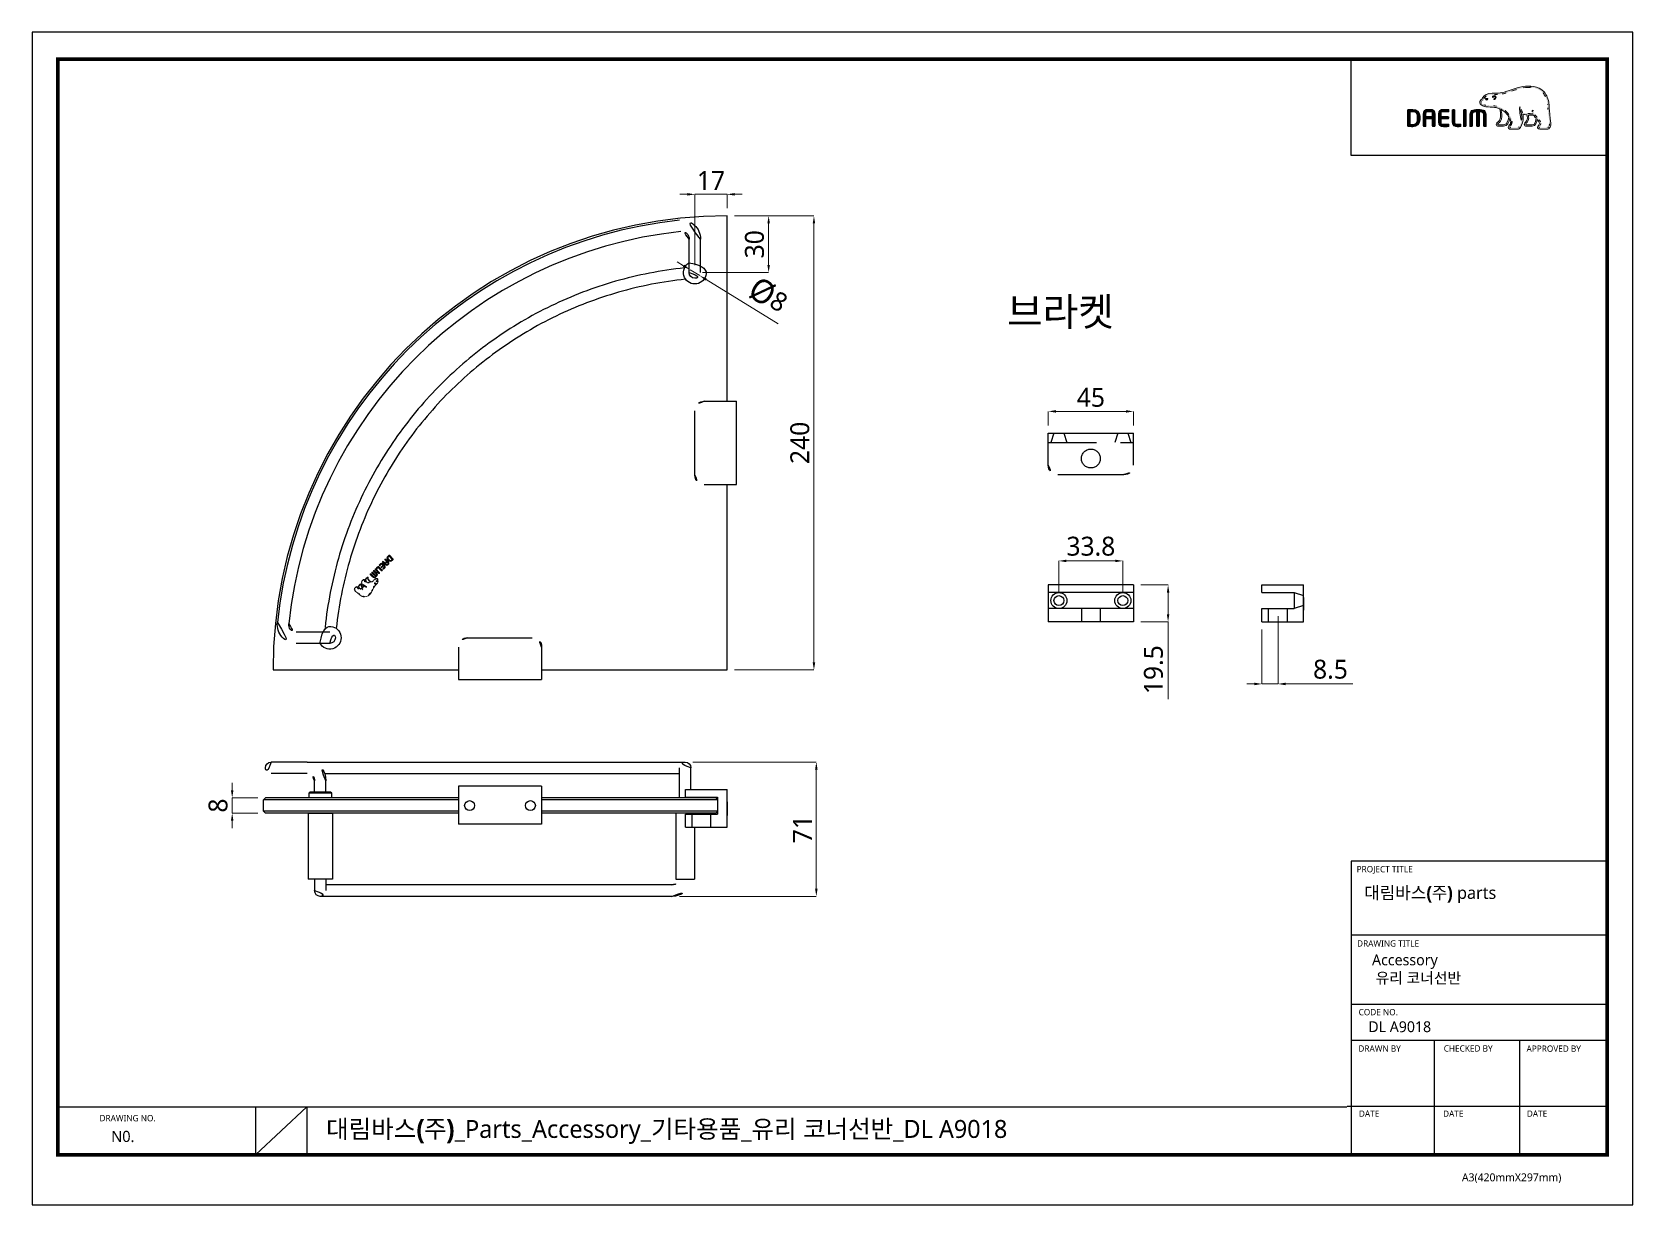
# Model space of a CAD drawing. Extents: x 16295159345 to 16296660660, y -37409619871 to -37408926496.
# Drawn here: x 16295159345 to 16295160191, y -37408927116 to -37408926496 of the extents above; entities outside this region: 1.
import ezdxf

# ---------------------------------------------------------------- set-up
doc = ezdxf.new("R2010")
doc.units = 0
doc.header["$LTSCALE"] = 10
doc.header["$MEASUREMENT"] = 0
doc.header["$PDMODE"] = 3
doc.header["$PDSIZE"] = -10
for name, pattern in [('DASHED', [19.05, 12.7, -6.35]), ('HIDDEN', [0.375, 0.25, -0.125]), ('HIDDEN2', [4.7625, 3.175, -1.5875])]:
    doc.linetypes.add(name, pattern=pattern)
doc.layers.get('0').update_dxf_attribs({"linetype": 'CONTINUOUS'})
doc.layers.get('DEFPOINTS').update_dxf_attribs({"linetype": 'CONTINUOUS'})
doc.layers.add('BODY', color=7, linetype='CONTINUOUS')
doc.layers.add('Default', color=7, linetype='CONTINUOUS')
doc.layers.add('레이어 1', color=7, linetype='CONTINUOUS', lineweight=0)
doc.styles.add('Daelim Dimension', font='')
doc.styles.get('Daelim Dimension').set_extended_font_data('NanumGothic')
doc.dimstyles.new('DEFAULT', dxfattribs={"dimscale": 2, "dimtxt": 2, "dimasz": 2, "dimexe": 0, "dimexo": 2, "dimgap": 1, "dimtad": 1, "dimdec": 1, "dimzin": 9, "dimdsep": 46, "dimtxsty": 'Daelim Dimension', "dimcen": 0.5, "dimclrd": 252, "dimclre": 252, "dimclrt": 3, "dimadec": 1, "dimazin": 0, "dimtfac": 1, "dimtdec": 1, "dimtix": 1, "dimtmove": 0, "dimatfit": 3, "dimfxl": 1, "dimtolj": 1, "dimtzin": 1, "dimlwd": 9, "dimlwe": 9, "dimarcsym": 0})

msp = doc.modelspace()

# ---------------------------------------------------------------- texts
at = {"color": 5, "ltscale": 40, "style": 'Daelim Dimension'}
for s, height, p in [('PROJECT TITLE', 3.33971465, (16295160044.88369, -37408926940.404938)), ('DRAWING TITLE', 3.33971465, (16295160045.097811, -37408926979.711594)), ('CODE NO.', 3.3397146, (16295160045.93532, -37408927016.01017)), ('DRAWN BY', 3.3397146, (16295160045.804359, -37408927035.261078)), ('CHECKED BY', 3.3397146, (16295160090.92758, -37408927035.201859)), ('APPROVED BY', 3.33971465, (16295160134.689989, -37408927035.309723)), ('DRAWING NO.', 3.33971465, (16295159380.341009, -37408927072.048927)), ('DATE', 3.3397146, (16295160046.06521, -37408927069.68248)), ('DATE', 3.3397146, (16295160090.572439, -37408927069.68248)), ('DATE', 3.3397146, (16295160134.843559, -37408927069.68248)), ('A3(420mmX297mm)', 4.21508272, (16295160100.55682, -37408927103.799072))]:
    msp.add_text(s, height=height, dxfattribs=at).set_placement(p)
at = {"insert": (16295159860.08312, -37408926636.553596), "char_height": 15, "width": 240, "attachment_point": 1, "line_spacing_factor": 0.963855, "style": 'Daelim Dimension'}
msp.add_mtext('브라켓', dxfattribs=at)
at = {"attachment_point": 1, "style": 'Daelim Dimension'}
for s, insert, char_height, width in [('{\\fPretendard Variable SemiBold|b0|i0|c129|p2;\\C7;대림바스(주)} parts', (16295160048.856119, -37408926947.947311), 6.54680103, 105.22190657), (' Accessory\\P  유리 코너선반', (16295160051.07427, -37408926983.84227), 5.7386287, 139.89331615), ('DL A9018', (16295160051.07427, -37408927019.184036), 5.7386287, 96.57525232), ('N0.', (16295159386.52668, -37408927077.098297), 5.9025895, 37.02901837)]:
    msp.add_mtext(s, dxfattribs=dict(at, insert=insert, char_height=char_height, width=width))
at = {"color": 2, "insert": (16295159500.150961, -37408927071.355476), "char_height": 9.486304519, "width": 484.10648976, "attachment_point": 1, "style": 'Daelim Dimension'}
msp.add_mtext('{\\fPretendard Variable SemiBold|b0|i0|c129|p2;대림바스(주)}_Parts_Accessory_{\\fGulim|b0|i0|c129|p50;기타용품}_{\\fGulim|b0|i0|c129|p50;유리 코너선반}_DL A9018', dxfattribs=at)

# ---------------------------------------------------------------- blocks, each defined once
blk = doc.blocks.new('*D4')
at = {"layer": 'Default', "color": 5, "lineweight": 9, "transparency": 16777216}
for p, q in [((16295159881.89596, -37408926704.175743), (16295159881.89596, -37408926696.756233)), ((16295159922.89596, -37408926696.756233), (16295159885.89596, -37408926696.756233)), ((16295159926.89596, -37408926704.175743), (16295159926.89596, -37408926696.756233))]:
    blk.add_line(p, q, dxfattribs=at)
at = {"layer": 'Default', "color": 5, "transparency": 16777216}
for points in [[(16295159885.89596, -37408926696.089561), (16295159885.89596, -37408926697.42289), (16295159881.89596, -37408926696.756233)], [(16295159922.89596, -37408926696.089561), (16295159922.89596, -37408926697.42289), (16295159926.89596, -37408926696.756233)]]:
    blk.add_solid(points, dxfattribs=at)
at = {"layer": 'DEFPOINTS', "color": 0, "transparency": 16777216}
for p in [(16295159881.89596, -37408926696.756233), (16295159881.89596, -37408926708.175743), (16295159926.89596, -37408926708.175743)]:
    blk.add_point(p, dxfattribs=at)
at = {"layer": 'Default', "color": 7, "transparency": 16777216, "insert": (16295159904.39596, -37408926689.369957), "char_height": 10, "attachment_point": 5, "style": 'Daelim Dimension'}
blk.add_mtext('\\A1;45', dxfattribs=at)
blk = doc.blocks.new('*D5')
at = {"layer": 'Default', "color": 5, "lineweight": 9, "transparency": 16777216}
for p, q in [((16295159887.49596, -37408926792.75885), (16295159887.49596, -37408926775.801567)), ((16295159917.295959, -37408926775.801567), (16295159891.49596, -37408926775.801567)), ((16295159921.295959, -37408926792.75885), (16295159921.295959, -37408926775.801567))]:
    blk.add_line(p, q, dxfattribs=at)
at = {"layer": 'Default', "color": 5, "transparency": 16777216}
for points in [[(16295159891.49596, -37408926775.134903), (16295159891.49596, -37408926776.468231), (16295159887.49596, -37408926775.801567)], [(16295159917.295959, -37408926775.134903), (16295159917.295959, -37408926776.468231), (16295159921.295959, -37408926775.801567)]]:
    blk.add_solid(points, dxfattribs=at)
at = {"layer": 'DEFPOINTS', "color": 0, "transparency": 16777216}
for p in [(16295159887.49596, -37408926775.801567), (16295159887.49596, -37408926796.75885), (16295159921.295959, -37408926796.75885)]:
    blk.add_point(p, dxfattribs=at)
at = {"layer": 'Default', "color": 7, "transparency": 16777216, "insert": (16295159904.39596, -37408926768.100563), "char_height": 10, "attachment_point": 5, "style": 'Daelim Dimension'}
blk.add_mtext('\\A1;33.8', dxfattribs=at)
blk = doc.blocks.new('*D6')
at = {"layer": 'Default', "color": 5, "lineweight": 9, "transparency": 16777216}
for p, q in [((16295159930.89596, -37408926788.50885), (16295159945.22583, -37408926788.50885)), ((16295159945.22583, -37408926792.50885), (16295159945.22583, -37408926804.00885)), ((16295159930.89596, -37408926808.00885), (16295159945.22583, -37408926808.00885)), ((16295159945.22583, -37408926808.00885), (16295159945.22583, -37408926848.941994))]:
    blk.add_line(p, q, dxfattribs=at)
at = {"layer": 'Default', "color": 5, "transparency": 16777216}
for points in [[(16295159944.55916, -37408926792.50885), (16295159945.89249, -37408926792.50885), (16295159945.22583, -37408926788.50885)], [(16295159944.55916, -37408926804.00885), (16295159945.89249, -37408926804.00885), (16295159945.22583, -37408926808.00885)]]:
    blk.add_solid(points, dxfattribs=at)
at = {"layer": 'DEFPOINTS', "color": 0, "transparency": 16777216}
for p in [(16295159926.89596, -37408926788.50885), (16295159926.89596, -37408926808.00885), (16295159945.22583, -37408926808.00885)]:
    blk.add_point(p, dxfattribs=at)
at = {"layer": 'Default', "color": 7, "transparency": 16777216, "insert": (16295159937.52483, -37408926833.308228), "char_height": 10, "attachment_point": 5, "rotation": 90, "style": 'Daelim Dimension'}
blk.add_mtext('\\A1;19.5', dxfattribs=at)
blk = doc.blocks.new('*D7')
at = {"layer": 'Default', "color": 5, "lineweight": 9, "transparency": 16777216}
for p, q in [((16295160003.31772, -37408926805.00885), (16295160003.31772, -37408926840.831657)), ((16295159994.81772, -37408926812.00885), (16295159994.81772, -37408926840.831657)), ((16295159990.81772, -37408926840.831657), (16295159986.81772, -37408926840.831657)), ((16295159994.81772, -37408926840.831657), (16295160003.31772, -37408926840.831657)), ((16295160007.31772, -37408926840.831657), (16295160042.94512, -37408926840.831657))]:
    blk.add_line(p, q, dxfattribs=at)
at = {"layer": 'Default', "color": 5, "transparency": 16777216}
for points in [[(16295159990.81772, -37408926840.164993), (16295159990.81772, -37408926841.498322), (16295159994.81772, -37408926840.831657)], [(16295160007.31772, -37408926840.164993), (16295160007.31772, -37408926841.498322), (16295160003.31772, -37408926840.831657)]]:
    blk.add_solid(points, dxfattribs=at)
at = {"layer": 'DEFPOINTS', "color": 0, "transparency": 16777216}
for p in [(16295160003.31772, -37408926801.00885), (16295159994.81772, -37408926808.00885), (16295159994.81772, -37408926840.831657)]:
    blk.add_point(p, dxfattribs=at)
at = {"layer": 'Default', "color": 7, "transparency": 16777216, "insert": (16295160031.045259, -37408926833.130653), "char_height": 10, "attachment_point": 5, "style": 'Daelim Dimension'}
blk.add_mtext('\\A1;8.5', dxfattribs=at)
blk = doc.blocks.new('*D8')
at = {"layer": 'BODY', "color": 5, "lineweight": 9, "ltscale": 0.7, "transparency": 16777216}
for p, q in [((16295159716.05924, -37408926593.401627), (16295159758.006201, -37408926593.401627)), ((16295159758.006201, -37408926597.401627), (16295159758.006201, -37408926829.401627)), ((16295159716.05924, -37408926833.401627), (16295159758.006201, -37408926833.401627))]:
    blk.add_line(p, q, dxfattribs=at)
at = {"layer": 'BODY', "color": 5, "ltscale": 0.7, "transparency": 16777216}
for points in [[(16295159757.339531, -37408926597.401627), (16295159758.672859, -37408926597.401627), (16295159758.006201, -37408926593.401627)], [(16295159757.339531, -37408926829.401627), (16295159758.672859, -37408926829.401627), (16295159758.006201, -37408926833.401627)]]:
    blk.add_solid(points, dxfattribs=at)
at = {"layer": 'DEFPOINTS', "color": 0, "ltscale": 0.7, "transparency": 16777216}
for p in [(16295159712.05924, -37408926593.401627), (16295159712.05924, -37408926833.401627), (16295159758.006201, -37408926833.401627)]:
    blk.add_point(p, dxfattribs=at)
at = {"layer": 'BODY', "color": 7, "ltscale": 0.7, "transparency": 16777216, "insert": (16295159750.584169, -37408926713.401627), "char_height": 10, "attachment_point": 5, "rotation": 90, "style": 'Daelim Dimension'}
blk.add_mtext('\\A1;240', dxfattribs=at)
blk = doc.blocks.new('*D9')
at = {"layer": 'BODY', "color": 5, "lineweight": 9, "ltscale": 0.7, "transparency": 16777216}
for p, q in [((16295159693.919241, -37408926882.121513), (16295159759.269779, -37408926882.121513)), ((16295159759.269779, -37408926886.121513), (16295159759.269779, -37408926949.121513)), ((16295159686.919241, -37408926953.121513), (16295159759.269779, -37408926953.121513))]:
    blk.add_line(p, q, dxfattribs=at)
at = {"layer": 'BODY', "color": 5, "ltscale": 0.7, "transparency": 16777216}
for points in [[(16295159758.603109, -37408926886.121513), (16295159759.936449, -37408926886.121513), (16295159759.269779, -37408926882.121513)], [(16295159758.603109, -37408926949.121513), (16295159759.936449, -37408926949.121513), (16295159759.269779, -37408926953.121513)]]:
    blk.add_solid(points, dxfattribs=at)
at = {"layer": 'DEFPOINTS', "color": 0, "ltscale": 0.7, "transparency": 16777216}
for p in [(16295159689.919241, -37408926882.121513), (16295159682.919241, -37408926953.121513), (16295159759.269779, -37408926953.121513)]:
    blk.add_point(p, dxfattribs=at)
at = {"layer": 'BODY', "color": 7, "ltscale": 0.7, "transparency": 16777216, "insert": (16295159751.93359, -37408926917.621513), "char_height": 10, "attachment_point": 5, "rotation": 90, "style": 'Daelim Dimension'}
blk.add_mtext('\\A1;71', dxfattribs=at)
blk = doc.blocks.new('*D1')
at = {"layer": 'Default', "color": 5, "lineweight": 9, "transparency": 16777216}
for p, q in [((16295159716.05924, -37408926593.401627), (16295159734.059999, -37408926593.401627)), ((16295159734.059999, -37408926597.401627), (16295159734.059999, -37408926619.401627)), ((16295159699.05924, -37408926623.401627), (16295159734.059999, -37408926623.401627))]:
    blk.add_line(p, q, dxfattribs=at)
at = {"layer": 'Default', "color": 5, "transparency": 16777216}
for points in [[(16295159733.393339, -37408926597.401627), (16295159734.726669, -37408926597.401627), (16295159734.059999, -37408926593.401627)], [(16295159733.393339, -37408926619.401627), (16295159734.726669, -37408926619.401627), (16295159734.059999, -37408926623.401627)]]:
    blk.add_solid(points, dxfattribs=at)
at = {"layer": 'DEFPOINTS', "color": 0, "transparency": 16777216}
for p in [(16295159712.05924, -37408926593.401627), (16295159695.05924, -37408926623.401627), (16295159734.059999, -37408926623.401627)]:
    blk.add_point(p, dxfattribs=at)
at = {"layer": 'Default', "color": 7, "transparency": 16777216, "insert": (16295159726.609369, -37408926608.401627), "char_height": 10, "attachment_point": 5, "rotation": 90, "style": 'Daelim Dimension'}
blk.add_mtext('\\A1;30', dxfattribs=at)
blk = doc.blocks.new('*D2')
at = {"layer": 'Default', "color": 5, "lineweight": 9, "transparency": 16777216}
for p, q in [((16295159691.05924, -37408926582.000053), (16295159687.05924, -37408926582.000053)), ((16295159695.05924, -37408926619.401627), (16295159695.05924, -37408926582.000053)), ((16295159695.05924, -37408926582.000053), (16295159712.05924, -37408926582.000053)), ((16295159712.05924, -37408926589.401627), (16295159712.05924, -37408926582.000053)), ((16295159716.05924, -37408926582.000053), (16295159720.05924, -37408926582.000053))]:
    blk.add_line(p, q, dxfattribs=at)
at = {"layer": 'Default', "color": 5, "transparency": 16777216}
for points in [[(16295159691.05924, -37408926581.333382), (16295159691.05924, -37408926582.66671), (16295159695.05924, -37408926582.000053)], [(16295159716.05924, -37408926581.333382), (16295159716.05924, -37408926582.66671), (16295159712.05924, -37408926582.000053)]]:
    blk.add_solid(points, dxfattribs=at)
at = {"layer": 'DEFPOINTS', "color": 0, "transparency": 16777216}
for p in [(16295159712.05924, -37408926582.000053), (16295159712.05924, -37408926593.401627), (16295159695.05924, -37408926623.401627)]:
    blk.add_point(p, dxfattribs=at)
at = {"layer": 'Default', "color": 7, "transparency": 16777216, "insert": (16295159703.55924, -37408926574.663849), "char_height": 10, "attachment_point": 5, "style": 'Daelim Dimension'}
blk.add_mtext('\\A1;17', dxfattribs=at)
blk = doc.blocks.new('*D3')
at = {"layer": 'Default', "color": 5, "lineweight": 9, "transparency": 16777216}
for p, q in [((16295159689.09, -37408926619.74), (16295159685.68, -37408926617.65)), ((16295159692.5, -37408926621.83), (16295159697.62, -37408926624.97)), ((16295159739.18, -37408926650.48), (16295159701.03, -37408926627.06))]:
    blk.add_line(p, q, dxfattribs=at)
at = {"layer": 'Default', "color": 252, "lineweight": 9, "transparency": 16777216}
blk.add_arc((16295159695.06, -37408926623.4), 3, 277.10634, 328.46674, dxfattribs=at)
at = {"layer": 'Default', "color": 5, "transparency": 16777216}
for points in [[(16295159689.44, -37408926619.17), (16295159688.74, -37408926620.31), (16295159692.5, -37408926621.83)], [(16295159701.37, -37408926626.49), (16295159700.68, -37408926627.63), (16295159697.62, -37408926624.97)]]:
    blk.add_solid(points, dxfattribs=at)
at = {"layer": 'DEFPOINTS', "color": 0, "transparency": 16777216}
for p in [(16295159692.5, -37408926621.83), (16295159697.62, -37408926624.97)]:
    blk.add_point(p, dxfattribs=at)
at = {"layer": 'Default', "color": 7, "transparency": 16777216, "insert": (16295159733.91, -37408926635.52), "char_height": 10, "attachment_point": 5, "rotation": 328.46685, "style": 'Daelim Dimension'}
blk.add_mtext('\\A1;{\\H1.25x;\\C256;Ø}8', dxfattribs=at)
blk = doc.blocks.new('*D10')
at = {"color": 5, "lineweight": 9, "ltscale": 0.5, "transparency": 16777216}
for p, q in [((16295159450.48542, -37408926897.121513), (16295159450.48542, -37408926893.121513)), ((16295159464.05924, -37408926901.121513), (16295159450.48542, -37408926901.121513)), ((16295159450.48542, -37408926901.121513), (16295159450.48542, -37408926909.121513)), ((16295159464.05924, -37408926909.121513), (16295159450.48542, -37408926909.121513)), ((16295159450.48542, -37408926913.121513), (16295159450.48542, -37408926917.121513))]:
    blk.add_line(p, q, dxfattribs=at)
at = {"color": 5, "ltscale": 0.5, "transparency": 16777216}
for points in [[(16295159449.81876, -37408926897.121513), (16295159451.15209, -37408926897.121513), (16295159450.48542, -37408926901.121513)], [(16295159449.81876, -37408926913.121513), (16295159451.15209, -37408926913.121513), (16295159450.48542, -37408926909.121513)]]:
    blk.add_solid(points, dxfattribs=at)
at = {"layer": 'DEFPOINTS', "color": 0, "ltscale": 0.5, "transparency": 16777216}
for p in [(16295159468.05924, -37408926901.121513), (16295159450.48542, -37408926909.121513), (16295159468.05924, -37408926909.121513)]:
    blk.add_point(p, dxfattribs=at)
at = {"color": 7, "ltscale": 0.5, "transparency": 16777216, "insert": (16295159443.041941, -37408926905.121513), "char_height": 10, "attachment_point": 5, "rotation": 90, "style": 'Daelim Dimension'}
blk.add_mtext('\\A1;8', dxfattribs=at)

# ---------------------------------------------------------------- dimensions: what is measured, and where the dimension line sits
at = {"color": 5, "ltscale": 0.5}
dim = msp.add_linear_dim(base=(16295159450.48542, -37408926909.121513), p1=(16295159468.05924, -37408926901.121513), p2=(16295159468.05924, -37408926909.121513), angle=90, dimstyle='DEFAULT', override={"dimtxt": 5, "dimclrd": 5, "dimclre": 5, "dimclrt": 7}, dxfattribs=at)
dim.commit()
dim.dimension.update_dxf_attribs({"geometry": '*D10', "text_midpoint": (16295159443.041941, -37408926905.121513)})
at = {"layer": 'BODY', "color": 5, "ltscale": 0.7}
for base, p1, p2, picture, middle in [((16295159758.006201, -37408926833.401627), (16295159712.05924, -37408926593.401627), (16295159712.05924, -37408926833.401627), '*D8', (16295159750.584169, -37408926713.401627)), ((16295159759.269779, -37408926953.121513), (16295159689.919241, -37408926882.121513), (16295159682.919241, -37408926953.121513), '*D9', (16295159751.93359, -37408926917.621513))]:
    dim = msp.add_linear_dim(base=base, p1=p1, p2=p2, angle=90, dimstyle='DEFAULT', override={"dimtxt": 5, "dimclrd": 5, "dimclre": 5, "dimclrt": 7}, dxfattribs=at)
    dim.commit()
    dim.dimension.update_dxf_attribs({"geometry": picture, "text_midpoint": middle})
at = {"layer": 'Default', "color": 5}
for base, p1, p2, picture, middle in [((16295159712.05924, -37408926582.000053), (16295159695.05924, -37408926623.401627), (16295159712.05924, -37408926593.401627), '*D2', (16295159703.55924, -37408926574.663849)), ((16295159881.89596, -37408926696.756233), (16295159926.89596, -37408926708.175743), (16295159881.89596, -37408926708.175743), '*D4', (16295159904.39596, -37408926689.369957)), ((16295159887.49596, -37408926775.801567), (16295159921.295959, -37408926796.75885), (16295159887.49596, -37408926796.75885), '*D5', (16295159904.39596, -37408926768.100563))]:
    dim = msp.add_linear_dim(base=base, p1=p1, p2=p2, dimstyle='DEFAULT', override={"dimtxt": 5, "dimclrd": 5, "dimclre": 5, "dimclrt": 7}, dxfattribs=at)
    dim.commit()
    dim.dimension.update_dxf_attribs({"geometry": picture, "text_midpoint": middle})
for base, p1, p2, picture, middle in [((16295159734.059999, -37408926623.401627), (16295159712.05924, -37408926593.401627), (16295159695.05924, -37408926623.401627), '*D1', (16295159734.060011, -37408926608.401627)), ((16295159945.22583, -37408926808.00885), (16295159926.89596, -37408926788.50885), (16295159926.89596, -37408926808.00885), '*D6', (16295159945.22583, -37408926833.308228))]:
    dim = msp.add_linear_dim(base=base, p1=p1, p2=p2, angle=90, dimstyle='DEFAULT', override={"dimtxt": 5, "dimclrd": 5, "dimclre": 5, "dimclrt": 7}, dxfattribs=at)
    dim.commit()
    dim.dimension.update_dxf_attribs({"geometry": picture, "text_midpoint": middle, "dimtype": 160})
dim = msp.add_diameter_dim_2p(p1=(16295159692.50222, -37408926621.832657), p2=(16295159697.616249, -37408926624.970612), text='{\\H1.25x;\\C256;Ø}8', dimstyle='DEFAULT', override={"dimtxt": 5, "dimclrd": 5, "dimclrt": 7}, dxfattribs=at)
dim.commit()
dim.dimension.update_dxf_attribs({"geometry": '*D3', "text_midpoint": (16295159728.685459, -37408926644.034576), "dimtype": 163})
dim = msp.add_linear_dim(base=(16295159994.81772, -37408926840.831657), p1=(16295160003.31772, -37408926801.00885), p2=(16295159994.81772, -37408926808.00885), dimstyle='DEFAULT', override={"dimtxt": 5, "dimclrd": 5, "dimclre": 5, "dimclrt": 7}, dxfattribs=at)
dim.commit()
dim.dimension.update_dxf_attribs({"geometry": '*D7', "text_midpoint": (16295160031.045259, -37408926840.831657), "dimtype": 160})

# ---------------------------------------------------------------- hatches: boundary and pattern name
at = {"ltscale": 0.5}
h = msp.add_hatch(color=5, dxfattribs=at)
h.set_gradient(color1=(0, 0, 255), one_color=1, tint=1)
edge = h.paths.add_edge_path(flags=16)
edge.add_spline(control_points=[(16296660653.825001, -37409619854.891739), (16296660653.825001, -37409619862.145737), (16296660650.51771, -37409619865.679031), (16296660643.69503, -37409619865.679031), (16296660643.69503, -37409619865.679031), (16296660639.022791, -37409619865.590843), (16296660637.81632, -37409619865.563271), (16296660637.81632, -37409619865.563271), (16296660637.81632, -37409619837.724129), (16296660637.81632, -37409619837.724129), (16296660640.23064, -37409619837.478844), (16296660643.66058, -37409619837.438873), (16296660643.70261, -37409619837.438873), (16296660650.705811, -37409619837.438873), (16296660653.825001, -37409619840.775108), (16296660653.825001, -37409619848.194473), (16296660653.825001, -37409619848.194473), (16296660653.825001, -37409619854.891739), (16296660653.825001, -37409619854.891739)], knot_values=[0, 0, 0, 0, 1, 1, 1, 2, 2, 2, 3, 3, 3, 4, 4, 4, 5, 5, 5, 6, 6, 6, 6], degree=3, periodic=0)
edge = h.paths.add_edge_path()
edge.add_spline(control_points=[(16296660643.69503, -37409619832.221619), (16296660639.904051, -37409619832.221619), (16296660634.994089, -37409619832.448303), (16296660633.39006, -37409619832.69635), (16296660632.37995, -37409619832.870667), (16296660631.737789, -37409619833.622391), (16296660631.737789, -37409619834.616653), (16296660631.737789, -37409619834.616653), (16296660631.737789, -37409619868.454399), (16296660631.737789, -37409619868.454399), (16296660631.737789, -37409619869.523758), (16296660632.38271, -37409619870.233437), (16296660633.440359, -37409619870.430496), (16296660634.95689, -37409619870.662018), (16296660639.85375, -37409619870.896294), (16296660643.69503, -37409619870.896294), (16296660654.267349, -37409619870.896294), (16296660659.84634, -37409619865.351059), (16296660659.84634, -37409619854.891739), (16296660659.84634, -37409619854.891739), (16296660659.84634, -37409619848.194473), (16296660659.84634, -37409619848.194473), (16296660659.84634, -37409619837.750313), (16296660654.267349, -37409619832.221619), (16296660643.69503, -37409619832.221619)], knot_values=[0, 0, 0, 0, 1, 1, 1, 2, 2, 2, 3, 3, 3, 4, 4, 4, 5, 5, 5, 6, 6, 6, 7, 7, 7, 8, 8, 8, 8], degree=3, periodic=0)
at = {"layer": '레이어 1'}
h = msp.add_hatch(color=5, dxfattribs=at)
h.dxf.hatch_style = 1
edge = h.paths.add_edge_path(flags=16)
edge.add_spline(control_points=[(16295160146.335939, -37408926546.402924), (16295160145.967079, -37408926546.811249), (16295160145.50354, -37408926546.814911), (16295160145.48348, -37408926546.814911), (16295160145.48348, -37408926546.814911), (16295160141.770269, -37408926546.814911), (16295160141.770269, -37408926546.814911), (16295160141.633841, -37408926546.814911), (16295160141.529591, -37408926546.780701), (16295160141.46208, -37408926546.714058), (16295160141.405741, -37408926546.658867), (16295160141.37837, -37408926546.574921), (16295160141.37837, -37408926546.470901), (16295160141.37837, -37408926546.261497), (16295160141.531219, -37408926546.06897), (16295160141.693621, -37408926545.864578), (16295160141.844179, -37408926545.67115), (16295160141.9872, -37408926545.487747), (16295160142.06727, -37408926545.262367), (16295160142.270519, -37408926544.715363), (16295160142.24975, -37408926544.131844), (16295160142.00705, -37408926543.617683), (16295160141.5686, -37408926542.687424), (16295160140.918051, -37408926541.956558), (16295160140.28755, -37408926541.25032), (16295160140.28755, -37408926541.25032), (16295160140.07402, -37408926541.015823), (16295160140.07402, -37408926541.013542), (16295160139.25441, -37408926540.100197), (16295160138.407419, -37408926539.155327), (16295160138.340599, -37408926537.874268), (16295160138.32531, -37408926537.620613), (16295160138.208059, -37408926537.467323), (16295160138.04496, -37408926537.474159), (16295160138.04496, -37408926537.474159), (16295160137.804741, -37408926537.589561), (16295160137.799509, -37408926537.589561), (16295160137.734501, -37408926537.661209), (16295160137.698231, -37408926537.767937), (16295160137.698231, -37408926537.890701), (16295160137.698231, -37408926537.890701), (16295160137.700279, -37408926537.934021), (16295160137.700279, -37408926537.934486), (16295160137.73313, -37408926538.397552), (16295160137.84354, -37408926538.851952), (16295160138.037661, -37408926539.323669), (16295160138.037661, -37408926539.323669), (16295160138.05661, -37408926539.37114), (16295160138.05661, -37408926539.37114), (16295160138.05661, -37408926539.37114), (16295160138.006399, -37408926539.372948), (16295160138.006399, -37408926539.372948), (16295160135.62262, -37408926539.4674), (16295160133.28562, -37408926539.017563), (16295160132.59832, -37408926538.851952), (16295160132.174471, -37408926537.146584), (16295160131.486971, -37408926536.016052), (16295160131.4573, -37408926535.968147), (16295160131.403919, -37408926535.879646), (16295160131.318609, -37408926535.811653), (16295160131.236481, -37408926535.787933), (16295160131.236481, -37408926535.787933), (16295160131.03573, -37408926535.818047), (16295160131.01111, -37408926535.821243), (16295160130.99423, -37408926535.846336), (16295160130.959101, -37408926535.893784), (16295160130.88154, -37408926535.99781), (16295160130.88154, -37408926535.99781), (16295160130.871981, -37408926536.081291), (16295160130.871981, -37408926536.081291), (16295160130.871981, -37408926536.081291), (16295160130.93536, -37408926536.305748), (16295160130.93536, -37408926536.305748), (16295160130.987391, -37408926536.39563), (16295160132.21143, -37408926538.539886), (16295160132.21143, -37408926541.379898), (16295160132.21143, -37408926543.131798), (16295160131.751089, -37408926544.784683), (16295160130.84322, -37408926546.292084), (16295160130.62628, -37408926546.653839), (16295160130.34046, -37408926546.814911), (16295160129.91527, -37408926546.814911), (16295160129.91527, -37408926546.814911), (16295160126.25495, -37408926546.814911), (16295160126.25495, -37408926546.814911), (16295160126.13361, -37408926546.814911), (16295160125.8804, -37408926546.729584), (16295160125.8804, -37408926546.464973), (16295160125.8804, -37408926546.318977), (16295160126.015671, -37408926546.079453), (16295160126.24107, -37408926545.827171), (16295160127.76643, -37408926544.128647), (16295160126.886391, -37408926541.475693), (16295160125.42351, -37408926539.727898), (16295160124.01055, -37408926538.042137), (16295160121.704571, -37408926535.9207), (16295160118.743679, -37408926535.393753), (16295160117.694361, -37408926535.210373), (16295160115.97007, -37408926535.108177), (16295160114.577419, -37408926535.025574), (16295160114.577419, -37408926535.025574), (16295160113.16975, -37408926534.942093), (16295160113.16975, -37408926534.942093), (16295160112.447321, -37408926534.886887), (16295160111.25338, -37408926534.442543), (16295160110.88999, -37408926533.754517), (16295160110.736469, -37408926533.469391), (16295160110.753811, -37408926533.180161), (16295160110.94632, -37408926532.847572), (16295160111.067459, -37408926532.646843), (16295160111.233761, -37408926532.474388), (16295160111.44294, -37408926532.264511), (16295160111.674231, -37408926532.030472), (16295160111.912161, -37408926531.788223), (16295160112.09741, -37408926531.468857), (16295160112.09741, -37408926531.468857), (16295160112.150539, -37408926531.368958), (16295160112.150539, -37408926531.368958), (16295160112.85746, -37408926530.016693), (16295160114.313721, -37408926529.302696), (16295160116.48057, -37408926529.245232), (16295160116.48057, -37408926529.245232), (16295160117.702579, -37408926529.231537), (16295160117.702579, -37408926529.231537), (16295160119.044331, -37408926529.224693), (16295160120.566771, -37408926529.216942), (16295160121.817711, -37408926528.947746), (16295160123.574631, -37408926528.57), (16295160125.337259, -37408926527.967781), (16295160126.892771, -37408926527.437668), (16295160126.892771, -37408926527.437668), (16295160126.942499, -37408926527.421249), (16295160126.942499, -37408926527.421249), (16295160128.8664, -37408926526.763367), (16295160130.856001, -37408926526.083107), (16295160132.88983, -37408926525.7519), (16295160136.144779, -37408926525.213097), (16295160140.61463, -37408926525.230888), (16295160143.426821, -37408926528.38797), (16295160144.72662, -37408926529.849693), (16295160145.527281, -37408926531.85984), (16295160145.802839, -37408926534.364059), (16295160145.802839, -37408926534.364059), (16295160145.79236, -37408926534.355858), (16295160145.782749, -37408926534.347191), (16295160145.805111, -37408926534.396889), (16295160145.826111, -37408926534.677963), (16295160145.94199, -37408926536.271088), (16295160145.97529, -37408926537.037079), (16295160146.010441, -37408926537.829079), (16295160146.210699, -37408926539.298592), (16295160146.210699, -37408926539.298592), (16295160146.77825, -37408926544.213043), (16295160146.77825, -37408926544.213043), (16295160146.77825, -37408926544.213043), (16295160146.81201, -37408926544.810249), (16295160146.81201, -37408926544.810249), (16295160146.81201, -37408926545.515579), (16295160146.65233, -37408926546.051643), (16295160146.335939, -37408926546.402924)], knot_values=[0, 0, 0, 0, 1, 1, 1, 2, 2, 2, 3, 3, 3, 4, 4, 4, 5, 5, 5, 6, 6, 6, 7, 7, 7, 8, 8, 8, 9, 9, 9, 10, 10, 10, 11, 11, 11, 12, 12, 12, 13, 13, 13, 14, 14, 14, 15, 15, 15, 16, 16, 16, 17, 17, 17, 18, 18, 18, 19, 19, 19, 20, 20, 20, 21, 21, 21, 22, 22, 22, 23, 23, 23, 24, 24, 24, 25, 25, 25, 26, 26, 26, 27, 27, 27, 28, 28, 28, 29, 29, 29, 30, 30, 30, 31, 31, 31, 32, 32, 32, 33, 33, 33, 34, 34, 34, 35, 35, 35, 36, 36, 36, 37, 37, 37, 38, 38, 38, 39, 39, 39, 40, 40, 40, 41, 41, 41, 42, 42, 42, 43, 43, 43, 44, 44, 44, 45, 45, 45, 46, 46, 46, 47, 47, 47, 48, 48, 48, 49, 49, 49, 50, 50, 50, 51, 51, 51, 52, 52, 52, 53, 53, 53, 53], degree=3, periodic=0)
edge = h.paths.add_edge_path(flags=16)
edge.add_spline(control_points=[(16295160137.752069, -37408926545.340828), (16295160137.752069, -37408926545.340828), (16295160134.72296, -37408926545.340828), (16295160134.72296, -37408926545.340828), (16295160134.498949, -37408926545.340828), (16295160134.321939, -37408926545.161987), (16295160134.321939, -37408926544.933868), (16295160134.321939, -37408926544.774658), (16295160134.460171, -37408926544.57209), (16295160134.590891, -37408926544.432938), (16295160135.207029, -37408926543.843048), (16295160135.83729, -37408926543.030983), (16295160135.83729, -37408926541.48938), (16295160135.83729, -37408926541.48938), (16295160135.798281, -37408926540.78907), (16295160135.798281, -37408926540.786346), (16295160135.798281, -37408926540.786346), (16295160135.686951, -37408926540.105179), (16295160135.686951, -37408926540.105179), (16295160135.686951, -37408926540.105179), (16295160135.67919, -37408926540.062286), (16295160135.67919, -37408926540.062286), (16295160135.67919, -37408926540.062286), (16295160135.7239, -37408926540.065498), (16295160135.7239, -37408926540.065498), (16295160136.288719, -37408926540.106087), (16295160137.38777, -37408926540.167252), (16295160138.43709, -37408926540.117508), (16295160138.70352, -37408926540.541344), (16295160139.13283, -37408926541.086533), (16295160139.75968, -37408926541.812843), (16295160139.730921, -37408926542.174187), (16295160139.43166, -37408926545.340828), (16295160137.752069, -37408926545.340828)], knot_values=[0, 0, 0, 0, 1, 1, 1, 2, 2, 2, 3, 3, 3, 4, 4, 4, 5, 5, 5, 6, 6, 6, 7, 7, 7, 8, 8, 8, 9, 9, 9, 10, 10, 10, 11, 11, 11, 11], degree=3, periodic=0)
edge = h.paths.add_edge_path(flags=16)
edge.add_spline(control_points=[(16295160122.552679, -37408926545.340828), (16295160122.552679, -37408926545.340828), (16295160119.89382, -37408926545.340828), (16295160119.89382, -37408926545.340828), (16295160119.69445, -37408926545.340828), (16295160119.480009, -37408926545.17659), (16295160119.480009, -37408926544.933868), (16295160119.480009, -37408926544.786537), (16295160119.603649, -37408926544.604027), (16295160119.829041, -37408926544.422897), (16295160120.501961, -37408926543.886841), (16295160121.521629, -37408926543.075661), (16295160121.63204, -37408926540.836037), (16295160121.63204, -37408926540.836037), (16295160121.647301, -37408926540.225166), (16295160121.647301, -37408926540.225166), (16295160121.647301, -37408926539.272583), (16295160121.42902, -37408926538.122452), (16295160121.22191, -37408926537.094566), (16295160121.22191, -37408926537.094566), (16295160121.18812, -37408926536.989647), (16295160121.18812, -37408926536.989647), (16295160121.18812, -37408926536.989647), (16295160121.27527, -37408926537.057617), (16295160121.27527, -37408926537.057617), (16295160121.671709, -37408926537.301689), (16295160123.843361, -37408926538.773483), (16295160125.384501, -37408926540.947861), (16295160125.256741, -37408926541.977081), (16295160124.67643, -37408926545.340828), (16295160122.552679, -37408926545.340828)], knot_values=[0, 0, 0, 0, 1, 1, 1, 2, 2, 2, 3, 3, 3, 4, 4, 4, 5, 5, 5, 6, 6, 6, 7, 7, 7, 8, 8, 8, 9, 9, 9, 10, 10, 10, 10], degree=3, periodic=0)
edge = h.paths.add_edge_path()
edge.add_spline(control_points=[(16295160147.528749, -37408926544.138687), (16295160147.527809, -37408926544.131844), (16295160146.96393, -37408926539.196404), (16295160146.96393, -37408926539.196404), (16295160146.75519, -37408926537.721428), (16295160146.72508, -37408926536.934883), (16295160146.69795, -37408926536.237793), (16295160146.69795, -37408926536.237793), (16295160146.558359, -37408926534.289238), (16295160146.558359, -37408926534.287857), (16295160146.26136, -37408926531.620789), (16295160145.39818, -37408926529.466476), (16295160143.991619, -37408926527.891144), (16295160140.953171, -37408926524.477188), (16295160136.21002, -37408926524.441147), (16295160132.76461, -37408926525.009163), (16295160130.651609, -37408926525.358627), (16295160128.631901, -37408926526.048012), (16295160126.679239, -37408926526.715912), (16295160126.679239, -37408926526.715912), (16295160126.616301, -37408926526.738251), (16295160126.616301, -37408926526.738251), (16295160125.089781, -37408926527.258797), (16295160123.35747, -37408926527.851463), (16295160121.657591, -37408926528.213669), (16295160120.489651, -37408926528.463226), (16295160119.026991, -37408926528.474648), (16295160117.734949, -37408926528.481491), (16295160117.734949, -37408926528.481491), (16295160116.456169, -37408926528.496986), (16295160116.456169, -37408926528.496986), (16295160113.99894, -37408926528.557693), (16295160112.32526, -37408926529.408562), (16295160111.479891, -37408926531.024948), (16295160111.479891, -37408926531.024948), (16295160111.441799, -37408926531.094742), (16295160111.441799, -37408926531.094742), (16295160111.30196, -37408926531.339752), (16295160111.094601, -37408926531.547791), (16295160110.90892, -37408926531.73394), (16295160110.7043, -37408926531.940147), (16295160110.47368, -37408926532.17144), (16295160110.297581, -37408926532.470718), (16295160110.120781, -37408926532.770477), (16295160110.03161, -37408926533.07431), (16295160110.03161, -37408926533.372673), (16295160110.03161, -37408926533.623596), (16295160110.094549, -37408926533.869957), (16295160110.220949, -37408926534.105377), (16295160110.74332, -37408926535.091751), (16295160112.233351, -37408926535.624138), (16295160113.122511, -37408926535.687561), (16295160113.122511, -37408926535.687561), (16295160114.431419, -37408926535.769691), (16295160114.462681, -37408926535.77243), (16295160115.77137, -37408926535.846336), (16295160117.563629, -37408926535.94989), (16295160118.610001, -37408926536.134666), (16295160119.221809, -37408926536.24279), (16295160119.917089, -37408926536.462227), (16295160120.557631, -37408926536.763817), (16295160120.603251, -37408926536.929871), (16295160120.93582, -37408926538.408508), (16295160120.93582, -37408926540.226089), (16295160120.93582, -37408926540.226089), (16295160120.92169, -37408926540.80278), (16295160120.92169, -37408926540.80278), (16295160120.825199, -37408926542.719353), (16295160119.98963, -37408926543.389099), (16295160119.377371, -37408926543.879089), (16295160119.31531, -37408926543.92791), (16295160118.76968, -37408926544.380943), (16295160118.730431, -37408926544.926117), (16295160118.70262, -37408926545.234543), (16295160118.79088, -37408926545.515579), (16295160118.97817, -37408926545.717667), (16295160119.181179, -37408926545.936661), (16295160119.48983, -37408926546.047523), (16295160119.89382, -37408926546.047523), (16295160119.89382, -37408926546.047523), (16295160122.552679, -37408926546.047523), (16295160122.552679, -37408926546.047523), (16295160124.542761, -37408926546.047523), (16295160125.52729, -37408926543.904648), (16295160125.82678, -37408926541.897247), (16295160125.82678, -37408926541.897247), (16295160125.83296, -37408926541.614853), (16295160125.83296, -37408926541.614853), (16295160125.83296, -37408926541.614853), (16295160125.915091, -37408926541.756264), (16295160125.915091, -37408926541.756264), (16295160126.170321, -37408926542.324257), (16295160126.32387, -37408926543.003143), (16295160126.32387, -37408926543.514542), (16295160126.32387, -37408926544.232208), (16295160126.101669, -37408926544.859062), (16295160125.679649, -37408926545.326233), (16295160125.573139, -37408926545.431633), (16295160125.040951, -37408926545.983192), (16295160125.040951, -37408926546.533859), (16295160125.040951, -37408926546.533859), (16295160125.04574, -37408926546.624657), (16295160125.04574, -37408926546.624657), (16295160125.121241, -37408926547.275253), (16295160125.64772, -37408926547.565849), (16295160126.136801, -37408926547.565849), (16295160126.136801, -37408926547.565849), (16295160129.91527, -37408926547.565849), (16295160129.91527, -37408926547.565849), (16295160130.597309, -37408926547.565849), (16295160131.14089, -37408926547.258781), (16295160131.490129, -37408926546.679413), (16295160132.45166, -37408926545.083061), (16295160132.93889, -37408926543.349411), (16295160132.93889, -37408926541.528152), (16295160132.93889, -37408926540.959686), (16295160132.885281, -37408926540.352921), (16295160132.78035, -37408926539.723328), (16295160132.78035, -37408926539.723328), (16295160132.771231, -37408926539.673141), (16295160132.771231, -37408926539.673141), (16295160132.771231, -37408926539.673141), (16295160132.821409, -37408926539.683647), (16295160132.821409, -37408926539.683647), (16295160133.27603, -37408926539.77169), (16295160134.00737, -37408926539.898521), (16295160134.911131, -37408926539.996147), (16295160134.911131, -37408926539.996147), (16295160134.937401, -37408926539.999336), (16295160134.937401, -37408926539.999336), (16295160134.937401, -37408926539.999336), (16295160135.058981, -37408926540.69191), (16295160135.058981, -37408926540.69191), (16295160135.058981, -37408926540.69191), (16295160135.08564, -37408926540.856133), (16295160135.08564, -37408926540.858871), (16295160135.08564, -37408926540.858871), (16295160135.1217, -37408926541.471603), (16295160135.1217, -37408926541.471603), (16295160135.1217, -37408926542.942017), (16295160134.45377, -37408926543.581627), (16295160134.09473, -37408926543.924713), (16295160134.089701, -37408926543.929283), (16295160133.588779, -37408926544.438408), (16295160133.534491, -37408926544.890083), (16295160133.534491, -37408926544.890083), (16295160133.517151, -37408926545.028793), (16295160133.517151, -37408926545.028793), (16295160133.517151, -37408926545.170662), (16295160133.55364, -37408926545.448967), (16295160133.801821, -37408926545.705368), (16295160134.02037, -37408926545.933029), (16295160134.35866, -37408926546.047523), (16295160134.8085, -37408926546.047523), (16295160134.8085, -37408926546.047523), (16295160137.752069, -37408926546.047523), (16295160137.752069, -37408926546.047523), (16295160139.53978, -37408926546.047523), (16295160140.0779, -37408926543.774612), (16295160140.29483, -37408926542.500816), (16295160140.29483, -37408926542.500816), (16295160140.30489, -37408926542.369438), (16295160140.30489, -37408926542.369438), (16295160140.30489, -37408926542.369438), (16295160140.375589, -37408926542.465698), (16295160140.375589, -37408926542.465698), (16295160140.7878, -37408926542.992203), (16295160141.14934, -37408926543.577507), (16295160141.32338, -37408926543.941597), (16295160141.41485, -37408926544.13092), (16295160141.46414, -37408926544.341248), (16295160141.46414, -37408926544.552032), (16295160141.46414, -37408926544.552032), (16295160141.39753, -37408926544.978142), (16295160141.39753, -37408926544.978142), (16295160141.32864, -37408926545.209442), (16295160141.17079, -37408926545.422493), (16295160141.016359, -37408926545.628723), (16295160140.78982, -37408926545.922974), (16295160140.556231, -37408926546.228188), (16295160140.556231, -37408926546.598648), (16295160140.556231, -37408926546.598648), (16295160140.57815, -37408926546.802567), (16295160140.57815, -37408926546.802567), (16295160140.685801, -37408926547.294388), (16295160141.08433, -37408926547.565849), (16295160141.699551, -37408926547.565849), (16295160141.699551, -37408926547.565849), (16295160145.481661, -37408926547.565849), (16295160145.481661, -37408926547.565849), (16295160145.564671, -37408926547.565849), (16295160146.30378, -37408926547.547607), (16295160146.88271, -37408926546.921204), (16295160147.34486, -37408926546.420731), (16295160147.56934, -37408926545.732712), (16295160147.56934, -37408926544.819359), (16295160147.56934, -37408926544.819359), (16295160147.52919, -37408926544.141876), (16295160147.528749, -37408926544.138687)], knot_values=[0, 0, 0, 0, 1, 1, 1, 2, 2, 2, 3, 3, 3, 4, 4, 4, 5, 5, 5, 6, 6, 6, 7, 7, 7, 8, 8, 8, 9, 9, 9, 10, 10, 10, 11, 11, 11, 12, 12, 12, 13, 13, 13, 14, 14, 14, 15, 15, 15, 16, 16, 16, 17, 17, 17, 18, 18, 18, 19, 19, 19, 20, 20, 20, 21, 21, 21, 22, 22, 22, 23, 23, 23, 24, 24, 24, 25, 25, 25, 26, 26, 26, 27, 27, 27, 28, 28, 28, 29, 29, 29, 30, 30, 30, 31, 31, 31, 32, 32, 32, 33, 33, 33, 34, 34, 34, 35, 35, 35, 36, 36, 36, 37, 37, 37, 38, 38, 38, 39, 39, 39, 40, 40, 40, 41, 41, 41, 42, 42, 42, 43, 43, 43, 44, 44, 44, 45, 45, 45, 46, 46, 46, 47, 47, 47, 48, 48, 48, 49, 49, 49, 50, 50, 50, 51, 51, 51, 52, 52, 52, 53, 53, 53, 54, 54, 54, 55, 55, 55, 56, 56, 56, 57, 57, 57, 58, 58, 58, 59, 59, 59, 60, 60, 60, 61, 61, 61, 62, 62, 62, 63, 63, 63, 64, 64, 64, 65, 65, 65, 66, 66, 66, 66], degree=3, periodic=0)
edge = h.paths.add_edge_path(flags=0)
edge.add_spline(control_points=[(16295160113.058189, -37408926531.37487), (16295160113.058189, -37408926531.37487), (16295160113.6084, -37408926531.126244), (16295160114.29001, -37408926531.389023), (16295160114.29001, -37408926531.389023), (16295160114.374411, -37408926531.425056), (16295160114.26446, -37408926531.580643), (16295160113.93255, -37408926532.026817), (16295160113.60544, -37408926532.1231), (16295160113.60544, -37408926532.1231), (16295160113.60544, -37408926532.1231), (16295160113.368441, -37408926532.206573), (16295160113.235229, -37408926532.045067), (16295160112.96604, -37408926531.729362), (16295160112.95784, -37408926531.545502), (16295160112.95784, -37408926531.545502), (16295160112.95784, -37408926531.545502), (16295160112.93, -37408926531.409103), (16295160113.058189, -37408926531.37487)], knot_values=[0, 0, 0, 0, 1, 1, 1, 2, 2, 2, 3, 3, 3, 4, 4, 4, 5, 5, 5, 6, 6, 6, 6], degree=3, periodic=0)
edge = h.paths.add_edge_path(flags=0)
edge.add_spline(control_points=[(16295160116.68907, -37408926530.362968), (16295160116.606701, -37408926530.45285), (16295160116.60033, -37408926530.602493), (16295160116.68907, -37408926530.681419), (16295160116.77393, -37408926530.758057), (16295160116.921049, -37408926530.737991), (16295160117.00317, -37408926530.647667), (16295160117.04697, -37408926530.602493), (16295160117.49864, -37408926530.066429), (16295160117.88826, -37408926530.340607), (16295160118.030581, -37408926530.442818), (16295160118.089451, -37408926530.587891), (16295160118.06847, -37408926530.775383), (16295160118.03516, -37408926531.076027), (16295160117.774429, -37408926531.417313), (16295160117.592159, -37408926531.534103), (16295160117.4902, -37408926531.596153), (16295160117.422911, -37408926531.729362), (16295160117.47126, -37408926531.837044), (16295160117.519171, -37408926531.944237), (16295160117.655581, -37408926531.976196), (16295160117.76506, -37408926531.925087), (16295160118.09127, -37408926531.769051), (16295160118.502569, -37408926531.248047), (16295160118.55891, -37408926530.762177), (16295160118.59631, -37408926530.42366), (16295160118.444389, -37408926530.147179), (16295160118.173849, -37408926529.960587), (16295160117.592159, -37408926529.547707), (16295160116.932911, -37408926530.100166), (16295160116.68907, -37408926530.362968)], knot_values=[0, 0, 0, 0, 1, 1, 1, 2, 2, 2, 3, 3, 3, 4, 4, 4, 5, 5, 5, 6, 6, 6, 7, 7, 7, 8, 8, 8, 9, 9, 9, 10, 10, 10, 10], degree=3, periodic=0)
edge = h.paths.add_edge_path(flags=0)
edge.add_spline(control_points=[(16295160116.6147, -37408926530.765823), (16295160116.6147, -37408926530.765823), (16295160116.6147, -37408926530.765823), (16295160116.6147, -37408926530.765823), (16295160116.6147, -37408926530.765823), (16295160116.6147, -37408926530.765823), (16295160116.6147, -37408926530.765823)], knot_values=[0, 0, 0, 0, 1, 1, 1, 2, 2, 2, 2], degree=3, periodic=0)
h = msp.add_hatch(color=5, dxfattribs=at)
h.dxf.hatch_style = 2
edge = h.paths.add_edge_path()
edge.add_spline(control_points=[(16295160113.058189, -37408926531.37487), (16295160113.058189, -37408926531.37487), (16295160113.6084, -37408926531.126244), (16295160114.29001, -37408926531.389023), (16295160114.29001, -37408926531.389023), (16295160114.374411, -37408926531.425056), (16295160114.26446, -37408926531.580643), (16295160113.93255, -37408926532.026817), (16295160113.60544, -37408926532.1231), (16295160113.60544, -37408926532.1231), (16295160113.60544, -37408926532.1231), (16295160113.368441, -37408926532.206573), (16295160113.235229, -37408926532.045067), (16295160112.96604, -37408926531.729362), (16295160112.95784, -37408926531.545502), (16295160112.95784, -37408926531.545502), (16295160112.95784, -37408926531.545502), (16295160112.93, -37408926531.409103), (16295160113.058189, -37408926531.37487)], knot_values=[0, 0, 0, 0, 1, 1, 1, 2, 2, 2, 3, 3, 3, 4, 4, 4, 5, 5, 5, 6, 6, 6, 6], degree=3, periodic=0)
h = msp.add_hatch(color=5, dxfattribs=at)
h.dxf.hatch_style = 2
edge = h.paths.add_edge_path()
edge.add_spline(control_points=[(16295160116.68907, -37408926530.362968), (16295160116.606701, -37408926530.45285), (16295160116.60033, -37408926530.602493), (16295160116.68907, -37408926530.681419), (16295160116.77393, -37408926530.758057), (16295160116.921049, -37408926530.737991), (16295160117.00317, -37408926530.647667), (16295160117.04697, -37408926530.602493), (16295160117.49864, -37408926530.066429), (16295160117.88826, -37408926530.340607), (16295160118.030581, -37408926530.442818), (16295160118.089451, -37408926530.587891), (16295160118.06847, -37408926530.775383), (16295160118.03516, -37408926531.076027), (16295160117.774429, -37408926531.417313), (16295160117.592159, -37408926531.534103), (16295160117.4902, -37408926531.596153), (16295160117.422911, -37408926531.729362), (16295160117.47126, -37408926531.837044), (16295160117.519171, -37408926531.944237), (16295160117.655581, -37408926531.976196), (16295160117.76506, -37408926531.925087), (16295160118.09127, -37408926531.769051), (16295160118.502569, -37408926531.248047), (16295160118.55891, -37408926530.762177), (16295160118.59631, -37408926530.42366), (16295160118.444389, -37408926530.147179), (16295160118.173849, -37408926529.960587), (16295160117.592159, -37408926529.547707), (16295160116.932911, -37408926530.100166), (16295160116.68907, -37408926530.362968)], knot_values=[0, 0, 0, 0, 1, 1, 1, 2, 2, 2, 3, 3, 3, 4, 4, 4, 5, 5, 5, 6, 6, 6, 7, 7, 7, 8, 8, 8, 9, 9, 9, 10, 10, 10, 10], degree=3, periodic=0)
h = msp.add_hatch(color=5, dxfattribs=at)
h.dxf.hatch_style = 2
edge = h.paths.add_edge_path()
edge.add_spline(control_points=[(16295160076.971371, -37408926542.455223), (16295160076.971371, -37408926544.180649), (16295160076.18416, -37408926545.020119), (16295160074.563881, -37408926545.020119), (16295160074.563881, -37408926545.020119), (16295160073.455351, -37408926544.999588), (16295160073.166439, -37408926544.994568), (16295160073.166439, -37408926544.994568), (16295160073.166439, -37408926538.378838), (16295160073.166439, -37408926538.378838), (16295160073.740601, -37408926538.321823), (16295160074.55657, -37408926538.312248), (16295160074.56468, -37408926538.312248), (16295160076.22887, -37408926538.312248), (16295160076.971371, -37408926539.102867), (16295160076.971371, -37408926540.874863), (16295160076.971371, -37408926540.874863), (16295160076.971371, -37408926542.455223), (16295160076.971371, -37408926542.455223)], knot_values=[0, 0, 0, 0, 1, 1, 1, 2, 2, 2, 3, 3, 3, 4, 4, 4, 5, 5, 5, 6, 6, 6, 6], degree=3, periodic=0)
edge = h.paths.add_edge_path()
edge.add_spline(control_points=[(16295160074.563881, -37408926537.069473), (16295160073.664431, -37408926537.069473), (16295160072.49762, -37408926537.124687), (16295160072.114981, -37408926537.186256), (16295160071.87569, -37408926537.226418), (16295160071.722269, -37408926537.405251), (16295160071.722269, -37408926537.641586), (16295160071.722269, -37408926537.641586), (16295160071.722269, -37408926545.689827), (16295160071.722269, -37408926545.689827), (16295160071.722269, -37408926545.937576), (16295160071.877159, -37408926546.11187), (16295160072.12661, -37408926546.146523), (16295160072.48851, -37408926546.206741), (16295160073.651541, -37408926546.261497), (16295160074.563881, -37408926546.261497), (16295160077.07539, -37408926546.261497), (16295160078.40233, -37408926544.944832), (16295160078.40233, -37408926542.455223), (16295160078.40233, -37408926542.455223), (16295160078.40233, -37408926540.874863), (16295160078.40233, -37408926540.874863), (16295160078.40233, -37408926538.385239), (16295160077.07539, -37408926537.069473), (16295160074.563881, -37408926537.069473)], knot_values=[0, 0, 0, 0, 1, 1, 1, 2, 2, 2, 3, 3, 3, 4, 4, 4, 5, 5, 5, 6, 6, 6, 7, 7, 7, 8, 8, 8, 8], degree=3, periodic=0)
h = msp.add_hatch(color=5, dxfattribs=at)
h.dxf.hatch_style = 2
edge = h.paths.add_edge_path()
edge.add_spline(control_points=[(16295160084.87958, -37408926540.86525), (16295160084.87958, -37408926540.86525), (16295160081.493019, -37408926540.86525), (16295160081.493019, -37408926540.86525), (16295160081.493019, -37408926540.739357), (16295160081.493019, -37408926539.657631), (16295160081.493019, -37408926539.657631), (16295160081.493019, -37408926538.528473), (16295160081.82868, -37408926538.336868), (16295160082.835699, -37408926538.336868), (16295160082.835699, -37408926538.336868), (16295160083.53793, -37408926538.336868), (16295160083.53793, -37408926538.336868), (16295160084.544371, -37408926538.336868), (16295160084.87958, -37408926538.528473), (16295160084.87958, -37408926539.657631), (16295160084.87958, -37408926539.657631), (16295160084.87958, -37408926540.739357), (16295160084.87958, -37408926540.86525)], knot_values=[0, 0, 0, 0, 1, 1, 1, 2, 2, 2, 3, 3, 3, 4, 4, 4, 5, 5, 5, 6, 6, 6, 6], degree=3, periodic=0)
edge = h.paths.add_edge_path()
edge.add_spline(control_points=[(16295160083.53793, -37408926537.069473), (16295160083.53793, -37408926537.069473), (16295160082.835699, -37408926537.069473), (16295160082.835699, -37408926537.069473), (16295160080.917271, -37408926537.069473), (16295160080.061939, -37408926537.867416), (16295160080.061939, -37408926539.657631), (16295160080.061939, -37408926539.657631), (16295160080.061939, -37408926545.782021), (16295160080.061939, -37408926545.782021), (16295160080.061939, -37408926545.99736), (16295160080.236919, -37408926546.179817), (16295160080.44346, -37408926546.179817), (16295160080.44346, -37408926546.179817), (16295160081.11343, -37408926546.179817), (16295160081.11343, -37408926546.179817), (16295160081.350901, -37408926546.179817), (16295160081.493019, -37408926545.97818), (16295160081.493019, -37408926545.782021), (16295160081.493019, -37408926545.782021), (16295160081.493019, -37408926542.262688), (16295160081.493019, -37408926542.125366), (16295160081.493019, -37408926542.125366), (16295160084.87958, -37408926542.125366), (16295160084.87958, -37408926542.125366), (16295160084.87958, -37408926542.262688), (16295160084.87958, -37408926545.782021), (16295160084.87958, -37408926545.782021), (16295160084.87958, -37408926546.001442), (16295160085.052601, -37408926546.179817), (16295160085.26577, -37408926546.179817), (16295160085.26577, -37408926546.179817), (16295160085.92753, -37408926546.179817), (16295160085.92753, -37408926546.179817), (16295160086.159519, -37408926546.179817), (16295160086.315651, -37408926545.97406), (16295160086.315651, -37408926545.782021), (16295160086.315651, -37408926545.782021), (16295160086.315651, -37408926539.657631), (16295160086.315651, -37408926539.657631), (16295160086.315651, -37408926537.867416), (16295160085.458639, -37408926537.069473), (16295160083.53793, -37408926537.069473)], knot_values=[0, 0, 0, 0, 1, 1, 1, 2, 2, 2, 3, 3, 3, 4, 4, 4, 5, 5, 5, 6, 6, 6, 7, 7, 7, 8, 8, 8, 9, 9, 9, 10, 10, 10, 11, 11, 11, 12, 12, 12, 13, 13, 13, 14, 14, 14, 14], degree=3, periodic=0)
h = msp.add_hatch(color=5, dxfattribs=at)
h.dxf.hatch_style = 2
edge = h.paths.add_edge_path()
edge.add_spline(control_points=[(16295160088.135651, -37408926539.40992), (16295160088.135651, -37408926539.40992), (16295160088.135651, -37408926543.918327), (16295160088.135651, -37408926543.918327), (16295160088.135651, -37408926545.495491), (16295160089.03648, -37408926546.261497), (16295160090.89011, -37408926546.261497), (16295160091.70834, -37408926546.261497), (16295160092.821989, -37408926546.246452), (16295160093.267281, -37408926546.204933), (16295160093.26088, -37408926546.204933), (16295160093.483179, -37408926546.183472), (16295160093.483179, -37408926546.183472), (16295160093.483179, -37408926546.183472), (16295160093.54751, -37408926546.177101), (16295160093.54751, -37408926546.177101), (16295160093.54751, -37408926546.177101), (16295160093.54751, -37408926544.970833), (16295160093.54751, -37408926544.970833), (16295160093.54751, -37408926544.970833), (16295160090.90027, -37408926544.970833), (16295160090.90027, -37408926544.970833), (16295160089.574011, -37408926544.970833), (16295160089.574011, -37408926544.596741), (16295160089.574011, -37408926543.918327), (16295160089.574011, -37408926543.918327), (16295160089.574011, -37408926542.247627), (16295160089.574011, -37408926542.117142), (16295160089.71031, -37408926542.117142), (16295160093.13245, -37408926542.117142), (16295160093.13245, -37408926542.117142), (16295160093.356581, -37408926542.117142), (16295160093.539181, -37408926541.939232), (16295160093.539181, -37408926541.720238), (16295160093.539181, -37408926541.720238), (16295160093.539181, -37408926541.273132), (16295160093.539181, -37408926541.273132), (16295160093.539181, -37408926541.052788), (16295160093.356581, -37408926540.87439), (16295160093.13245, -37408926540.87439), (16295160093.13245, -37408926540.87439), (16295160089.71031, -37408926540.87439), (16295160089.574011, -37408926540.87439), (16295160089.574011, -37408926540.744827), (16295160089.574011, -37408926539.40992), (16295160089.574011, -37408926539.40992), (16295160089.574011, -37408926538.732407), (16295160089.574011, -37408926538.359222), (16295160090.90027, -37408926538.359222), (16295160090.90027, -37408926538.359222), (16295160093.54649, -37408926538.369728), (16295160093.54649, -37408926538.369728), (16295160093.54649, -37408926538.369728), (16295160093.54649, -37408926537.170753), (16295160093.54649, -37408926537.170753), (16295160093.54649, -37408926537.170753), (16295160093.265791, -37408926537.14064), (16295160093.265791, -37408926537.14064), (16295160092.745119, -37408926537.093658), (16295160091.55142, -37408926537.069473), (16295160090.89011, -37408926537.069473), (16295160089.03648, -37408926537.069473), (16295160088.135651, -37408926537.834557), (16295160088.135651, -37408926539.40992)], knot_values=[0, 0, 0, 0, 1, 1, 1, 2, 2, 2, 3, 3, 3, 4, 4, 4, 5, 5, 5, 6, 6, 6, 7, 7, 7, 8, 8, 8, 9, 9, 9, 10, 10, 10, 11, 11, 11, 12, 12, 12, 13, 13, 13, 14, 14, 14, 15, 15, 15, 16, 16, 16, 17, 17, 17, 18, 18, 18, 19, 19, 19, 20, 20, 20, 21, 21, 21, 21], degree=3, periodic=0)
h = msp.add_hatch(color=5, dxfattribs=at)
h.dxf.hatch_style = 2
edge = h.paths.add_edge_path()
edge.add_spline(control_points=[(16295160095.84573, -37408926537.151154), (16295160095.624241, -37408926537.151154), (16295160095.43652, -37408926537.334099), (16295160095.43652, -37408926537.551239), (16295160095.43652, -37408926537.551239), (16295160095.43652, -37408926543.918327), (16295160095.43652, -37408926543.918327), (16295160095.43652, -37408926545.994598), (16295160096.85355, -37408926546.261497), (16295160098.08716, -37408926546.261497), (16295160098.992319, -37408926546.261497), (16295160099.22455, -37408926546.22316), (16295160099.492559, -37408926546.178452), (16295160099.492559, -37408926546.178452), (16295160099.64884, -37408926546.153839), (16295160099.64884, -37408926546.153839), (16295160099.646549, -37408926546.154747), (16295160099.855721, -37408926546.128738), (16295160099.855721, -37408926546.128738), (16295160099.855721, -37408926546.128738), (16295160099.917789, -37408926546.120522), (16295160099.917789, -37408926546.120522), (16295160099.917789, -37408926546.120522), (16295160099.917789, -37408926544.970833), (16295160099.917789, -37408926544.970833), (16295160099.917789, -37408926544.970833), (16295160098.100849, -37408926544.970833), (16295160098.100849, -37408926544.970833), (16295160096.87179, -37408926544.970833), (16295160096.87179, -37408926544.506859), (16295160096.87179, -37408926544.056572), (16295160096.87179, -37408926544.056572), (16295160096.87179, -37408926537.551239), (16295160096.87179, -37408926537.551239), (16295160096.87179, -37408926537.334099), (16295160096.68564, -37408926537.151154), (16295160096.46483, -37408926537.151154), (16295160096.46483, -37408926537.151154), (16295160095.84573, -37408926537.151154), (16295160095.84573, -37408926537.151154)], knot_values=[0, 0, 0, 0, 1, 1, 1, 2, 2, 2, 3, 3, 3, 4, 4, 4, 5, 5, 5, 6, 6, 6, 7, 7, 7, 8, 8, 8, 9, 9, 9, 10, 10, 10, 11, 11, 11, 12, 12, 12, 13, 13, 13, 13], degree=3, periodic=0)
h = msp.add_hatch(color=5, dxfattribs=at)
h.dxf.hatch_style = 2
edge = h.paths.add_edge_path()
edge.add_spline(control_points=[(16295160101.69408, -37408926537.151154), (16295160101.45503, -37408926537.151154), (16295160101.312229, -37408926537.348686), (16295160101.312229, -37408926537.539398), (16295160101.312229, -37408926537.539398), (16295160101.312229, -37408926545.782021), (16295160101.312229, -37408926545.782021), (16295160101.312229, -37408926546.001442), (16295160101.48378, -37408926546.179817), (16295160101.69408, -37408926546.179817), (16295160101.69408, -37408926546.179817), (16295160102.362909, -37408926546.179817), (16295160102.362909, -37408926546.179817), (16295160102.60243, -37408926546.179817), (16295160102.745461, -37408926545.97818), (16295160102.745461, -37408926545.782021), (16295160102.745461, -37408926545.782021), (16295160102.745461, -37408926537.539398), (16295160102.745461, -37408926537.539398), (16295160102.745461, -37408926537.32177), (16295160102.57781, -37408926537.151154), (16295160102.362909, -37408926537.151154), (16295160102.362909, -37408926537.151154), (16295160101.69408, -37408926537.151154), (16295160101.69408, -37408926537.151154)], knot_values=[0, 0, 0, 0, 1, 1, 1, 2, 2, 2, 3, 3, 3, 4, 4, 4, 5, 5, 5, 6, 6, 6, 7, 7, 7, 8, 8, 8, 8], degree=3, periodic=0)
h = msp.add_hatch(color=5, dxfattribs=at)
h.dxf.hatch_style = 2
edge = h.paths.add_edge_path()
edge.add_spline(control_points=[(16295160104.67325, -37408926540.708771), (16295160104.67325, -37408926540.708771), (16295160104.67325, -37408926545.782021), (16295160104.67325, -37408926545.782021), (16295160104.67325, -37408926546.001442), (16295160104.84569, -37408926546.179817), (16295160105.05739, -37408926546.179817), (16295160105.05739, -37408926546.179817), (16295160105.73624, -37408926546.179817), (16295160105.73624, -37408926546.179817), (16295160105.97576, -37408926546.179817), (16295160106.119011, -37408926545.97818), (16295160106.119011, -37408926545.782021), (16295160106.119011, -37408926545.782021), (16295160106.119011, -37408926540.834244), (16295160106.119011, -37408926540.834244), (16295160106.119011, -37408926538.652573), (16295160106.489019, -37408926538.440437), (16295160108.333981, -37408926538.435417), (16295160108.333981, -37408926538.56955), (16295160108.333981, -37408926545.782021), (16295160108.333981, -37408926545.782021), (16295160108.333981, -37408926546.009666), (16295160108.49778, -37408926546.179817), (16295160108.714939, -37408926546.179817), (16295160108.714939, -37408926546.179817), (16295160109.38195, -37408926546.179817), (16295160109.38195, -37408926546.179817), (16295160109.620529, -37408926546.179817), (16295160109.763359, -37408926545.97818), (16295160109.763359, -37408926545.782021), (16295160109.763359, -37408926545.782021), (16295160109.763359, -37408926538.591904), (16295160109.763359, -37408926538.44957), (16295160110.62652, -37408926538.452744), (16295160111.232849, -37408926538.523918), (16295160111.56111, -37408926538.851952), (16295160111.90691, -37408926539.197304), (16295160111.97444, -37408926539.841492), (16295160111.97444, -37408926540.834244), (16295160111.97444, -37408926540.834244), (16295160111.97444, -37408926545.782021), (16295160111.97444, -37408926545.782021), (16295160111.97444, -37408926545.99736), (16295160112.15077, -37408926546.179817), (16295160112.35928, -37408926546.179817), (16295160112.35928, -37408926546.179817), (16295160113.041321, -37408926546.179817), (16295160113.041321, -37408926546.179817), (16295160113.27788, -37408926546.179817), (16295160113.42408, -37408926545.973618), (16295160113.42408, -37408926545.782021), (16295160113.42408, -37408926545.782021), (16295160113.42408, -37408926540.708771), (16295160113.42408, -37408926540.708771), (16295160113.42408, -37408926537.633827), (16295160112.333719, -37408926537.112823), (16295160109.05665, -37408926537.112823), (16295160105.767719, -37408926537.112823), (16295160104.67325, -37408926537.633827), (16295160104.67325, -37408926540.708771)], knot_values=[0, 0, 0, 0, 1, 1, 1, 2, 2, 2, 3, 3, 3, 4, 4, 4, 5, 5, 5, 6, 6, 6, 7, 7, 7, 8, 8, 8, 9, 9, 9, 10, 10, 10, 11, 11, 11, 12, 12, 12, 13, 13, 13, 14, 14, 14, 15, 15, 15, 16, 16, 16, 17, 17, 17, 18, 18, 18, 19, 19, 19, 20, 20, 20, 20], degree=3, periodic=0)
h = msp.add_hatch(color=7, dxfattribs=at)
h.dxf.hatch_style = 2
edge = h.paths.add_edge_path()
edge.add_spline(control_points=[(16295159531.1388, -37408926778.377869), (16295159531.1388, -37408926778.377869), (16295159530.038601, -37408926777.279488), (16295159530.038601, -37408926777.279488), (16295159529.65373, -37408926776.895264), (16295159529.24733, -37408926776.928459), (16295159528.795731, -37408926777.380814), (16295159528.59639, -37408926777.580482), (16295159528.328739, -37408926777.855911), (16295159528.230391, -37408926777.974693), (16295159528.231951, -37408926777.973129), (16295159528.183029, -37408926778.032608), (16295159528.183029, -37408926778.032608), (16295159528.183029, -37408926778.032608), (16295159528.168909, -37408926778.049858), (16295159528.168909, -37408926778.049858), (16295159528.168909, -37408926778.049858), (16295159528.46327, -37408926778.343727), (16295159528.46327, -37408926778.343727), (16295159528.46327, -37408926778.343727), (16295159529.108219, -37408926777.697731), (16295159529.108219, -37408926777.697731), (16295159529.43133, -37408926777.374077), (16295159529.522619, -37408926777.465218), (16295159529.688169, -37408926777.630493), (16295159529.688169, -37408926777.630493), (16295159530.095881, -37408926778.037529), (16295159530.12772, -37408926778.069313), (16295159530.094509, -37408926778.102577), (16295159529.26079, -37408926778.937691), (16295159529.26079, -37408926778.937691), (16295159529.206181, -37408926778.992393), (16295159529.205111, -37408926779.080276), (16295159529.258551, -37408926779.133636), (16295159529.258551, -37408926779.133636), (16295159529.367661, -37408926779.242569), (16295159529.367661, -37408926779.242569), (16295159529.421431, -37408926779.296249), (16295159529.509451, -37408926779.295158), (16295159529.56406, -37408926779.240463), (16295159529.56406, -37408926779.240463), (16295159530.397791, -37408926778.405342), (16295159530.43099, -37408926778.372093), (16295159530.46261, -37408926778.403648), (16295159530.78837, -37408926778.728867), (16295159530.78837, -37408926778.728867), (16295159530.953699, -37408926778.893929), (16295159531.044769, -37408926778.984863), (16295159530.721661, -37408926779.308502), (16295159530.721661, -37408926779.308502), (16295159530.0744, -37408926779.951714), (16295159530.0744, -37408926779.951714), (16295159530.0744, -37408926779.951714), (16295159530.366989, -37408926780.243813), (16295159530.366989, -37408926780.243813), (16295159530.366989, -37408926780.243813), (16295159530.44272, -37408926780.18264), (16295159530.44272, -37408926780.18264), (16295159530.581039, -37408926780.067032), (16295159530.87776, -37408926779.781616), (16295159531.03887, -37408926779.620247), (16295159531.490471, -37408926779.1679), (16295159531.52323, -37408926778.761673), (16295159531.1388, -37408926778.377869)], knot_values=[0, 0, 0, 0, 1, 1, 1, 2, 2, 2, 3, 3, 3, 4, 4, 4, 5, 5, 5, 6, 6, 6, 7, 7, 7, 8, 8, 8, 9, 9, 9, 10, 10, 10, 11, 11, 11, 12, 12, 12, 13, 13, 13, 14, 14, 14, 15, 15, 15, 16, 16, 16, 17, 17, 17, 18, 18, 18, 19, 19, 19, 20, 20, 20, 21, 21, 21, 21], degree=3, periodic=0)
h = msp.add_hatch(color=7, dxfattribs=at)
h.dxf.hatch_style = 2
edge = h.paths.add_edge_path()
edge.add_spline(control_points=[(16295159531.57692, -37408926777.228722), (16295159531.57692, -37408926777.228722), (16295159532.401979, -37408926776.402298), (16295159532.401979, -37408926776.402298), (16295159532.432699, -37408926776.432968), (16295159532.69668, -37408926776.69651), (16295159532.69668, -37408926776.69651), (16295159532.972231, -37408926776.971603), (16295159532.93721, -37408926777.100197), (16295159532.69187, -37408926777.34594), (16295159532.69187, -37408926777.34594), (16295159532.52079, -37408926777.517303), (16295159532.52079, -37408926777.517303), (16295159532.275591, -37408926777.762909), (16295159532.147169, -37408926777.798027), (16295159531.871611, -37408926777.522926), (16295159531.871611, -37408926777.522926), (16295159531.607639, -37408926777.259392), (16295159531.57692, -37408926777.228722)], knot_values=[0, 0, 0, 0, 1, 1, 1, 2, 2, 2, 3, 3, 3, 4, 4, 4, 5, 5, 5, 6, 6, 6, 6], degree=3, periodic=0)
edge = h.paths.add_edge_path()
edge.add_spline(control_points=[(16295159532.83007, -37408926777.82608), (16295159532.83007, -37408926777.82608), (16295159533.00116, -37408926777.654716), (16295159533.00116, -37408926777.654716), (16295159533.46854, -37408926777.186546), (16295159533.482201, -37408926776.783417), (16295159533.04533, -37408926776.347282), (16295159533.04533, -37408926776.347282), (16295159531.550791, -37408926774.855202), (16295159531.550791, -37408926774.855202), (16295159531.49824, -37408926774.802742), (16295159531.411079, -37408926774.800987), (16295159531.36076, -37408926774.851387), (16295159531.36076, -37408926774.851387), (16295159531.19754, -37408926775.014877), (16295159531.19754, -37408926775.014877), (16295159531.139681, -37408926775.072838), (16295159531.15427, -37408926775.156639), (16295159531.202141, -37408926775.20443), (16295159531.202141, -37408926775.20443), (16295159532.060961, -37408926776.061836), (16295159532.094469, -37408926776.095299), (16295159532.094469, -37408926776.095299), (16295159531.269409, -37408926776.92173), (16295159531.269409, -37408926776.92173), (16295159531.235901, -37408926776.888268), (16295159530.377069, -37408926776.030861), (16295159530.377069, -37408926776.030861), (16295159530.32353, -37408926775.977402), (16295159530.237841, -37408926775.976173), (16295159530.185909, -37408926776.028191), (16295159530.185909, -37408926776.028191), (16295159530.024691, -37408926776.189667), (16295159530.024691, -37408926776.189667), (16295159529.968161, -37408926776.246292), (16295159529.980339, -37408926776.334518), (16295159530.02721, -37408926776.38131), (16295159530.02721, -37408926776.38131), (16295159531.521749, -37408926777.873383), (16295159531.521749, -37408926777.873383), (16295159531.95862, -37408926778.309532), (16295159532.362129, -37408926778.294792), (16295159532.83007, -37408926777.82608)], knot_values=[0, 0, 0, 0, 1, 1, 1, 2, 2, 2, 3, 3, 3, 4, 4, 4, 5, 5, 5, 6, 6, 6, 7, 7, 7, 8, 8, 8, 9, 9, 9, 10, 10, 10, 11, 11, 11, 12, 12, 12, 13, 13, 13, 14, 14, 14, 14], degree=3, periodic=0)
h = msp.add_hatch(color=7, dxfattribs=at)
h.dxf.hatch_style = 2
edge = h.paths.add_edge_path()
edge.add_spline(control_points=[(16295159533.11558, -37408926774.911507), (16295159532.694521, -37408926774.49115), (16295159532.681459, -37408926774.094521), (16295159533.0762, -37408926773.699127), (16295159533.0762, -37408926773.699127), (16295159533.35128, -37408926773.433617), (16295159533.42289, -37408926773.364326), (16295159533.42289, -37408926773.364326), (16295159535.037331, -37408926774.976112), (16295159535.037331, -37408926774.976112), (16295159534.911369, -37408926775.130119), (16295159534.714911, -37408926775.331573), (16295159534.712931, -37408926775.333549), (16295159534.307489, -37408926775.739662), (16295159533.933661, -37408926775.728241), (16295159533.50124, -37408926775.296532), (16295159533.50124, -37408926775.296532), (16295159533.11558, -37408926774.911507), (16295159533.11558, -37408926774.911507)], knot_values=[0, 0, 0, 0, 1, 1, 1, 2, 2, 2, 3, 3, 3, 4, 4, 4, 5, 5, 5, 6, 6, 6, 6], degree=3, periodic=0)
edge = h.paths.add_edge_path()
edge.add_spline(control_points=[(16295159535.016411, -37408926775.636131), (16295159535.23554, -37408926775.416634), (16295159535.50633, -37408926775.118446), (16295159535.58453, -37408926775.010071), (16295159535.63302, -37408926774.941887), (16295159535.62676, -37408926774.860893), (16295159535.56909, -37408926774.803307), (16295159535.56909, -37408926774.803307), (16295159533.605061, -37408926772.842522), (16295159533.605061, -37408926772.842522), (16295159533.5446, -37408926772.782173), (16295159533.46434, -37408926772.777496), (16295159533.395109, -37408926772.829933), (16295159533.29225, -37408926772.903572), (16295159532.995529, -37408926773.174049), (16295159532.77326, -37408926773.39669), (16295159532.16139, -37408926774.009583), (16295159532.15941, -37408926774.654167), (16295159532.76696, -37408926775.260712), (16295159532.76696, -37408926775.260712), (16295159533.15262, -37408926775.645729), (16295159533.15262, -37408926775.645729), (16295159533.76016, -37408926776.252274), (16295159534.40453, -37408926776.249023), (16295159535.016411, -37408926775.636131)], knot_values=[0, 0, 0, 0, 1, 1, 1, 2, 2, 2, 3, 3, 3, 4, 4, 4, 5, 5, 5, 6, 6, 6, 7, 7, 7, 8, 8, 8, 8], degree=3, periodic=0)
h = msp.add_hatch(color=7, dxfattribs=at)
h.dxf.hatch_style = 1
edge = h.paths.add_edge_path(flags=16)
edge.add_spline(control_points=[(16295159515.25304, -37408926790.876869), (16295159515.243271, -37408926790.687378), (16295159515.355301, -37408926790.573372), (16295159515.360189, -37408926790.568466), (16295159515.360189, -37408926790.568466), (16295159516.26483, -37408926789.662331), (16295159516.26483, -37408926789.662331), (16295159516.298071, -37408926789.629044), (16295159516.33182, -37408926789.611931), (16295159516.364531, -37408926789.611687), (16295159516.39172, -37408926789.611397), (16295159516.41888, -37408926789.625168), (16295159516.44426, -37408926789.650513), (16295159516.495359, -37408926789.701523), (16295159516.50511, -37408926789.785728), (16295159516.515421, -37408926789.87516), (16295159516.52594, -37408926789.959023), (16295159516.535851, -37408926790.038597), (16295159516.57135, -37408926790.113052), (16295159516.655319, -37408926790.295921), (16295159516.802771, -37408926790.433006), (16295159516.98737, -37408926790.499046), (16295159517.321211, -37408926790.61869), (16295159517.658051, -37408926790.637993), (16295159517.983999, -37408926790.656197), (16295159517.983999, -37408926790.656197), (16295159518.09325, -37408926790.661217), (16295159518.093809, -37408926790.661774), (16295159518.516371, -37408926790.68428), (16295159518.9533, -37408926790.707779), (16295159519.2822, -37408926791.003578), (16295159519.34783, -37408926791.061653), (16295159519.413799, -37408926791.070381), (16295159519.45186, -37408926791.028908), (16295159519.45186, -37408926791.028908), (16295159519.48222, -37408926790.942177), (16295159519.4835, -37408926790.940903), (16295159519.48185, -37408926790.907578), (16295159519.46464, -37408926790.872726), (16295159519.434681, -37408926790.842819), (16295159519.434681, -37408926790.842819), (16295159519.423611, -37408926790.832764), (16295159519.4235, -37408926790.832649), (16295159519.3025, -37408926790.727852), (16295159519.164709, -37408926790.644089), (16295159519.0023, -37408926790.576538), (16295159519.0023, -37408926790.576538), (16295159518.986099, -37408926790.569603), (16295159518.986099, -37408926790.569603), (16295159518.986099, -37408926790.569603), (16295159518.99789, -37408926790.556908), (16295159518.99789, -37408926790.556908), (16295159519.555599, -37408926789.952171), (16295159520.23473, -37408926789.49147), (16295159520.442591, -37408926789.36409), (16295159520.962021, -37408926789.676132), (16295159521.405399, -37408926789.783791), (16295159521.42432, -37408926789.788223), (16295159521.45892, -37408926789.796761), (16295159521.4963, -37408926789.792503), (16295159521.522091, -37408926789.778236), (16295159521.522091, -37408926789.778236), (16295159521.56365, -37408926789.721916), (16295159521.568871, -37408926789.715134), (16295159521.56686, -37408926789.704903), (16295159521.563841, -37408926789.684769), (16295159521.55735, -37408926789.640503), (16295159521.55735, -37408926789.640503), (16295159521.53931, -37408926789.617821), (16295159521.53931, -37408926789.617821), (16295159521.53931, -37408926789.617821), (16295159521.46909, -37408926789.578613), (16295159521.46909, -37408926789.578613), (16295159521.434481, -37408926789.569397), (16295159520.613001, -37408926789.345703), (16295159519.91995, -37408926788.653801), (16295159519.49243, -37408926788.226982), (16295159519.201229, -37408926787.71196), (16295159519.05456, -37408926787.123169), (16295159519.019131, -37408926786.982094), (16295159519.049459, -37408926786.8731), (16295159519.153049, -37408926786.769341), (16295159519.153049, -37408926786.769341), (16295159520.0448, -37408926785.876106), (16295159520.0448, -37408926785.876106), (16295159520.074369, -37408926785.846497), (16295159520.156879, -37408926785.805496), (16295159520.221451, -37408926785.869957), (16295159520.25708, -37408926785.905533), (16295159520.28257, -37408926785.996887), (16295159520.28923, -37408926786.113373), (16295159520.3321, -37408926786.899406), (16295159521.193899, -37408926787.330994), (16295159521.97682, -37408926787.399803), (16295159522.732441, -37408926787.465698), (16295159523.811939, -37408926787.419823), (16295159524.66188, -37408926786.825638), (16295159524.96228, -37408926786.61425), (16295159525.407301, -37408926786.218361), (16295159525.76675, -37408926785.898643), (16295159525.76675, -37408926785.898643), (16295159526.13007, -37408926785.575462), (16295159526.13007, -37408926785.575462), (16295159526.31955, -37408926785.412613), (16295159526.718861, -37408926785.229523), (16295159526.97529, -37408926785.308456), (16295159527.08227, -37408926785.340462), (16295159527.14863, -37408926785.415154), (16295159527.18289, -37408926785.543159), (16295159527.20236, -37408926785.621628), (16295159527.20393, -37408926785.704224), (16295159527.204189, -37408926785.806396), (16295159527.20495, -37408926785.919861), (16295159527.2061, -37408926786.036949), (16295159527.238899, -37408926786.159958), (16295159527.238899, -37408926786.159958), (16295159527.25034, -37408926786.197258), (16295159527.25034, -37408926786.197258), (16295159527.4081, -37408926786.699226), (16295159527.22756, -37408926787.228554), (16295159526.713671, -37408926787.771317), (16295159526.713671, -37408926787.771317), (16295159526.4193, -37408926788.072868), (16295159526.4193, -37408926788.072868), (16295159526.09408, -37408926788.40197), (16295159525.725071, -37408926788.775383), (16295159525.485991, -37408926789.146217), (16295159525.150141, -37408926789.667), (16295159524.86767, -37408926790.243858), (16295159524.618071, -37408926790.752602), (16295159524.618071, -37408926790.752602), (16295159524.609961, -37408926790.768738), (16295159524.609961, -37408926790.768738), (16295159524.30179, -37408926791.398514), (16295159523.98307, -37408926792.049759), (16295159523.568399, -37408926792.626778), (16295159522.906879, -37408926793.552353), (16295159521.81356, -37408926794.638802), (16295159520.358, -37408926794.555908), (16295159519.684629, -37408926794.516983), (16295159518.999029, -37408926794.222641), (16295159518.32078, -37408926793.679787), (16295159518.32078, -37408926793.679787), (16295159518.32534, -37408926793.67923), (16295159518.32979, -37408926793.678993), (16295159518.31222, -37408926793.67234), (16295159518.23852, -37408926793.608994), (16295159517.82151, -37408926793.249138), (16295159517.626471, -37408926793.070648), (16295159517.424629, -37408926792.886269), (16295159517.017241, -37408926792.577133), (16295159517.017241, -37408926792.577133), (16295159515.679689, -37408926791.518333), (16295159515.679689, -37408926791.518333), (16295159515.679689, -37408926791.518333), (16295159515.525721, -37408926791.381073), (16295159515.525721, -37408926791.381073), (16295159515.3536, -37408926791.209229), (16295159515.26169, -37408926791.039673), (16295159515.25304, -37408926790.876869)], knot_values=[0, 0, 0, 0, 1, 1, 1, 2, 2, 2, 3, 3, 3, 4, 4, 4, 5, 5, 5, 6, 6, 6, 7, 7, 7, 8, 8, 8, 9, 9, 9, 10, 10, 10, 11, 11, 11, 12, 12, 12, 13, 13, 13, 14, 14, 14, 15, 15, 15, 16, 16, 16, 17, 17, 17, 18, 18, 18, 19, 19, 19, 20, 20, 20, 21, 21, 21, 22, 22, 22, 23, 23, 23, 24, 24, 24, 25, 25, 25, 26, 26, 26, 27, 27, 27, 28, 28, 28, 29, 29, 29, 30, 30, 30, 31, 31, 31, 32, 32, 32, 33, 33, 33, 34, 34, 34, 35, 35, 35, 36, 36, 36, 37, 37, 37, 38, 38, 38, 39, 39, 39, 40, 40, 40, 41, 41, 41, 42, 42, 42, 43, 43, 43, 44, 44, 44, 45, 45, 45, 46, 46, 46, 47, 47, 47, 48, 48, 48, 49, 49, 49, 50, 50, 50, 51, 51, 51, 52, 52, 52, 53, 53, 53, 53], degree=3, periodic=0)
edge = h.paths.add_edge_path(flags=16)
edge.add_spline(control_points=[(16295159517.60351, -37408926789.040894), (16295159517.60351, -37408926789.040894), (16295159518.34148, -37408926788.301697), (16295159518.34148, -37408926788.301697), (16295159518.396061, -37408926788.247032), (16295159518.482821, -37408926788.247398), (16295159518.53849, -37408926788.302979), (16295159518.577339, -37408926788.341766), (16295159518.5931, -37408926788.424858), (16295159518.595209, -37408926788.490646), (16295159518.58905, -37408926788.784729), (16295159518.63368, -37408926789.136383), (16295159519.009871, -37408926789.511948), (16295159519.009871, -37408926789.511948), (16295159519.190281, -37408926789.673042), (16295159519.190941, -37408926789.673714), (16295159519.190941, -37408926789.673714), (16295159519.384291, -37408926789.812492), (16295159519.384291, -37408926789.812492), (16295159519.384291, -37408926789.812492), (16295159519.396641, -37408926789.821053), (16295159519.396641, -37408926789.821053), (16295159519.396641, -37408926789.821053), (16295159519.38497, -37408926789.831177), (16295159519.38497, -37408926789.831177), (16295159519.237459, -37408926789.959122), (16295159518.954769, -37408926790.212433), (16295159518.711269, -37408926790.480614), (16295159518.542931, -37408926790.442368), (16295159518.30529, -37408926790.414307), (16295159517.97533, -37408926790.390343), (16295159517.894159, -37408926790.29528), (16295159517.194309, -37408926789.450768), (16295159517.60351, -37408926789.040894)], knot_values=[0, 0, 0, 0, 1, 1, 1, 2, 2, 2, 3, 3, 3, 4, 4, 4, 5, 5, 5, 6, 6, 6, 7, 7, 7, 8, 8, 8, 9, 9, 9, 10, 10, 10, 11, 11, 11, 11], degree=3, periodic=0)
edge = h.paths.add_edge_path(flags=16)
edge.add_spline(control_points=[(16295159521.306511, -37408926785.331757), (16295159521.306511, -37408926785.331757), (16295159521.954281, -37408926784.682922), (16295159521.954281, -37408926784.682922), (16295159522.00285, -37408926784.63427), (16295159522.095169, -37408926784.621948), (16295159522.154409, -37408926784.681084), (16295159522.190359, -37408926784.71698), (16295159522.204769, -37408926784.791618), (16295159522.194071, -37408926784.890747), (16295159522.16094, -37408926785.185547), (16295159522.11047, -37408926785.632019), (16295159522.63011, -37408926786.204597), (16295159522.63011, -37408926786.204597), (16295159522.775459, -37408926786.357147), (16295159522.775459, -37408926786.357147), (16295159523.007931, -37408926786.589233), (16295159523.34177, -37408926786.816147), (16295159523.643061, -37408926787.016037), (16295159523.643061, -37408926787.016037), (16295159523.676901, -37408926787.033363), (16295159523.676901, -37408926787.033363), (16295159523.676901, -37408926787.033363), (16295159523.63908, -37408926787.038063), (16295159523.63908, -37408926787.038063), (16295159523.482929, -37408926787.075348), (16295159522.5947, -37408926787.246727), (16295159521.68862, -37408926787.093071), (16295159521.46858, -37408926786.81115), (16295159520.789101, -37408926785.850029), (16295159521.306511, -37408926785.331757)], knot_values=[0, 0, 0, 0, 1, 1, 1, 2, 2, 2, 3, 3, 3, 4, 4, 4, 5, 5, 5, 6, 6, 6, 7, 7, 7, 8, 8, 8, 9, 9, 9, 10, 10, 10, 10], degree=3, periodic=0)
edge = h.paths.add_edge_path()
edge.add_spline(control_points=[(16295159515.51499, -37408926791.719589), (16295159515.51689, -37408926791.721031), (16295159516.858669, -37408926792.785843), (16295159516.858669, -37408926792.785843), (16295159517.269461, -37408926793.094238), (16295159517.46874, -37408926793.278519), (16295159517.64546, -37408926793.441727), (16295159517.64546, -37408926793.441727), (16295159518.15498, -37408926793.882393), (16295159518.15531, -37408926793.882721), (16295159518.878519, -37408926794.460007), (16295159519.614531, -37408926794.774223), (16295159520.34164, -37408926794.814781), (16295159521.91501, -37408926794.905037), (16295159523.07937, -37408926793.75634), (16295159523.780149, -37408926792.777168), (16295159524.20966, -37408926792.176376), (16295159524.533489, -37408926791.515556), (16295159524.84622, -37408926790.876343), (16295159524.84622, -37408926790.876343), (16295159524.85611, -37408926790.85553), (16295159524.85611, -37408926790.85553), (16295159525.100981, -37408926790.356194), (16295159525.378389, -37408926789.78907), (16295159525.70414, -37408926789.286003), (16295159525.92778, -37408926788.940178), (16295159526.28134, -37408926788.580467), (16295159526.59445, -37408926788.263496), (16295159526.59445, -37408926788.263496), (16295159526.90221, -37408926787.947662), (16295159526.90221, -37408926787.947662), (16295159527.48605, -37408926787.333237), (16295159527.686171, -37408926786.717506), (16295159527.497669, -37408926786.117409), (16295159527.497669, -37408926786.117409), (16295159527.48992, -37408926786.091118), (16295159527.48992, -37408926786.091118), (16295159527.464199, -37408926785.997292), (16295159527.463949, -37408926785.896011), (16295159527.46376, -37408926785.805344), (16295159527.463289, -37408926785.705177), (16295159527.46303, -37408926785.592552), (16295159527.432911, -37408926785.476662), (16295159527.40283, -37408926785.360489), (16295159527.35041, -37408926785.264702), (16295159527.277599, -37408926785.192009), (16295159527.21637, -37408926785.130882), (16295159527.140909, -37408926785.08622), (16295159527.05267, -37408926785.059708), (16295159526.6847, -37408926784.946877), (16295159526.191759, -37408926785.180794), (16295159525.95966, -37408926785.382317), (16295159525.95966, -37408926785.382317), (16295159525.620729, -37408926785.681717), (16295159525.61245, -37408926785.688683), (16295159525.275579, -37408926785.990044), (16295159524.81366, -37408926786.402184), (16295159524.513651, -37408926786.612511), (16295159524.338209, -37408926786.735474), (16295159524.115271, -37408926786.851677), (16295159523.88562, -37408926786.934517), (16295159523.833981, -37408926786.90519), (16295159523.39212, -37408926786.626106), (16295159522.94857, -37408926786.183296), (16295159522.94857, -37408926786.183296), (16295159522.811291, -37408926786.039352), (16295159522.811291, -37408926786.039352), (16295159522.36709, -37408926785.548866), (16295159522.407221, -37408926785.181793), (16295159522.43681, -37408926784.913017), (16295159522.44002, -37408926784.885979), (16295159522.4624, -37408926784.642448), (16295159522.338909, -37408926784.500053), (16295159522.27043, -37408926784.418129), (16295159522.18034, -37408926784.371193), (16295159522.08539, -37408926784.367668), (16295159521.9825, -37408926784.363853), (16295159521.880251, -37408926784.41217), (16295159521.78182, -37408926784.51075), (16295159521.78182, -37408926784.51075), (16295159521.13405, -37408926785.159599), (16295159521.13405, -37408926785.159599), (16295159520.64921, -37408926785.645241), (16295159520.93228, -37408926786.407547), (16295159521.34918, -37408926786.969704), (16295159521.34918, -37408926786.969704), (16295159521.416599, -37408926787.040024), (16295159521.416599, -37408926787.040024), (16295159521.416599, -37408926787.040024), (16295159521.36207, -37408926787.025597), (16295159521.36207, -37408926787.025597), (16295159521.16128, -37408926786.949501), (16295159520.95821, -37408926786.821587), (16295159520.83341, -37408926786.696991), (16295159520.658279, -37408926786.522148), (16295159520.559429, -37408926786.315208), (16295159520.54825, -37408926786.098396), (16295159520.548479, -37408926786.04673), (16295159520.543539, -37408926785.782494), (16295159520.409149, -37408926785.648323), (16295159520.409149, -37408926785.648323), (16295159520.38583, -37408926785.627373), (16295159520.38583, -37408926785.627373), (16295159520.20867, -37408926785.487297), (16295159520.009489, -37408926785.544983), (16295159519.890341, -37408926785.66433), (16295159519.890341, -37408926785.66433), (16295159518.96979, -37408926786.586403), (16295159518.96979, -37408926786.586403), (16295159518.803631, -37408926786.752831), (16295159518.74613, -37408926786.960289), (16295159518.802429, -37408926787.186668), (16295159518.957741, -37408926787.810226), (16295159519.2621, -37408926788.351486), (16295159519.706539, -37408926788.795197), (16295159519.84527, -37408926788.933693), (16295159520.006399, -37408926789.068443), (16295159520.1856, -37408926789.19622), (16295159520.1856, -37408926789.19622), (16295159520.200069, -37408926789.206223), (16295159520.200069, -37408926789.206223), (16295159520.200069, -37408926789.206223), (16295159520.18528, -37408926789.215897), (16295159520.18528, -37408926789.215897), (16295159520.05304, -37408926789.305397), (16295159519.84391, -37408926789.452972), (16295159519.599911, -37408926789.649727), (16295159519.599911, -37408926789.649727), (16295159519.59273, -37408926789.655357), (16295159519.59273, -37408926789.655357), (16295159519.59273, -37408926789.655357), (16295159519.3941, -37408926789.516296), (16295159519.3941, -37408926789.516296), (16295159519.3941, -37408926789.516296), (16295159519.34753, -37408926789.482803), (16295159519.346861, -37408926789.48214), (16295159519.346861, -37408926789.48214), (16295159519.188551, -37408926789.341652), (16295159519.188551, -37408926789.341652), (16295159518.82972, -37408926788.983421), (16295159518.836361, -37408926788.664597), (16295159518.840111, -37408926788.493401), (16295159518.840219, -37408926788.491058), (16295159518.83802, -37408926788.244766), (16295159518.74103, -37408926788.12149), (16295159518.74103, -37408926788.12149), (16295159518.711399, -37408926788.083473), (16295159518.711399, -37408926788.083473), (16295159518.676769, -37408926788.048897), (16295159518.59997, -37408926787.989998), (16295159518.47694, -37408926787.988098), (16295159518.368139, -37408926787.98597), (16295159518.25778, -37408926788.040627), (16295159518.14819, -37408926788.150414), (16295159518.14819, -37408926788.150414), (16295159517.431049, -37408926788.868721), (16295159517.431049, -37408926788.868721), (16295159516.99551, -37408926789.304993), (16295159517.419069, -37408926789.990044), (16295159517.677059, -37408926790.353317), (16295159517.677059, -37408926790.353317), (16295159517.70668, -37408926790.387779), (16295159517.70668, -37408926790.387779), (16295159517.70668, -37408926790.387779), (16295159517.66596, -37408926790.381577), (16295159517.66596, -37408926790.381577), (16295159517.43705, -37408926790.353897), (16295159517.206129, -37408926790.29953), (16295159517.07489, -37408926790.253304), (16295159517.006399, -37408926790.2295), (16295159516.943069, -37408926790.190277), (16295159516.89163, -37408926790.138931), (16295159516.89163, -37408926790.138931), (16295159516.803869, -37408926790.018867), (16295159516.803869, -37408926790.018867), (16295159516.76421, -37408926789.945702), (16295159516.750681, -37408926789.85527), (16295159516.73798, -37408926789.767342), (16295159516.721359, -37408926789.640373), (16295159516.703791, -37408926789.50901), (16295159516.61338, -37408926789.418747), (16295159516.61338, -37408926789.418747), (16295159516.558281, -37408926789.374428), (16295159516.558281, -37408926789.374428), (16295159516.412029, -37408926789.280884), (16295159516.248699, -37408926789.311989), (16295159516.09881, -37408926789.462128), (16295159516.09881, -37408926789.462128), (16295159515.17738, -37408926790.385078), (16295159515.17738, -37408926790.385078), (16295159515.15716, -37408926790.405327), (16295159514.981541, -37408926790.590149), (16295159514.993361, -37408926790.884041), (16295159515.002899, -37408926791.118736), (16295159515.11611, -37408926791.341141), (16295159515.338989, -37408926791.56366), (16295159515.338989, -37408926791.56366), (16295159515.514099, -37408926791.718918), (16295159515.51499, -37408926791.719589)], knot_values=[0, 0, 0, 0, 1, 1, 1, 2, 2, 2, 3, 3, 3, 4, 4, 4, 5, 5, 5, 6, 6, 6, 7, 7, 7, 8, 8, 8, 9, 9, 9, 10, 10, 10, 11, 11, 11, 12, 12, 12, 13, 13, 13, 14, 14, 14, 15, 15, 15, 16, 16, 16, 17, 17, 17, 18, 18, 18, 19, 19, 19, 20, 20, 20, 21, 21, 21, 22, 22, 22, 23, 23, 23, 24, 24, 24, 25, 25, 25, 26, 26, 26, 27, 27, 27, 28, 28, 28, 29, 29, 29, 30, 30, 30, 31, 31, 31, 32, 32, 32, 33, 33, 33, 34, 34, 34, 35, 35, 35, 36, 36, 36, 37, 37, 37, 38, 38, 38, 39, 39, 39, 40, 40, 40, 41, 41, 41, 42, 42, 42, 43, 43, 43, 44, 44, 44, 45, 45, 45, 46, 46, 46, 47, 47, 47, 48, 48, 48, 49, 49, 49, 50, 50, 50, 51, 51, 51, 52, 52, 52, 53, 53, 53, 54, 54, 54, 55, 55, 55, 56, 56, 56, 57, 57, 57, 58, 58, 58, 59, 59, 59, 60, 60, 60, 61, 61, 61, 62, 62, 62, 63, 63, 63, 64, 64, 64, 65, 65, 65, 66, 66, 66, 66], degree=3, periodic=0)
edge = h.paths.add_edge_path(flags=0)
edge.add_spline(control_points=[(16295159527.027769, -37408926786.417313), (16295159527.027769, -37408926786.417313), (16295159526.95439, -37408926786.61216), (16295159526.724211, -37408926786.71447), (16295159526.724211, -37408926786.71447), (16295159526.694851, -37408926786.72628), (16295159526.68367, -37408926786.661552), (16295159526.655649, -37408926786.471863), (16295159526.711849, -37408926786.368568), (16295159526.711849, -37408926786.368568), (16295159526.711849, -37408926786.368568), (16295159526.74922, -37408926786.290398), (16295159526.821079, -37408926786.297241), (16295159526.963711, -37408926786.308456), (16295159527.010571, -37408926786.351257), (16295159527.010571, -37408926786.351257), (16295159527.010571, -37408926786.351257), (16295159527.05064, -37408926786.377693), (16295159527.027769, -37408926786.417313)], knot_values=[0, 0, 0, 0, 1, 1, 1, 2, 2, 2, 3, 3, 3, 4, 4, 4, 5, 5, 5, 6, 6, 6, 6], degree=3, periodic=0)
edge = h.paths.add_edge_path(flags=0)
edge.add_spline(control_points=[(16295159526.39011, -37408926787.549889), (16295159526.38825, -37408926787.507896), (16295159526.353279, -37408926787.469887), (16295159526.312401, -37408926787.472313), (16295159526.273029, -37408926787.474342), (16295159526.242081, -37408926787.515137), (16295159526.24411, -37408926787.557182), (16295159526.244471, -37408926787.57888), (16295159526.265249, -37408926787.819687), (16295159526.10342, -37408926787.847977), (16295159526.0438, -37408926787.857811), (16295159525.994049, -37408926787.83683), (16295159525.953409, -37408926787.786034), (16295159525.888161, -37408926787.704659), (16295159525.868401, -37408926787.557877), (16295159525.8843, -37408926787.484947), (16295159525.893999, -37408926787.444946), (16295159525.87789, -37408926787.39608), (16295159525.83983, -37408926787.381653), (16295159525.802, -37408926787.367218), (16295159525.760969, -37408926787.392723), (16295159525.746771, -37408926787.431892), (16295159525.70537, -37408926787.549507), (16295159525.732309, -37408926787.776817), (16295159525.837151, -37408926787.908943), (16295159525.91065, -37408926788.000526), (16295159526.015129, -37408926788.030823), (16295159526.12657, -37408926788.010246), (16295159526.36904, -37408926787.968887), (16295159526.39484, -37408926787.673424), (16295159526.39011, -37408926787.549889)], knot_values=[0, 0, 0, 0, 1, 1, 1, 2, 2, 2, 3, 3, 3, 4, 4, 4, 5, 5, 5, 6, 6, 6, 7, 7, 7, 8, 8, 8, 9, 9, 9, 10, 10, 10, 10], degree=3, periodic=0)
edge = h.paths.add_edge_path(flags=0)
edge.add_spline(control_points=[(16295159526.309931, -37408926787.433601), (16295159526.309931, -37408926787.433601), (16295159526.309931, -37408926787.433601), (16295159526.309931, -37408926787.433601), (16295159526.309931, -37408926787.433601), (16295159526.309931, -37408926787.433601), (16295159526.309931, -37408926787.433601)], knot_values=[0, 0, 0, 0, 1, 1, 1, 2, 2, 2, 2], degree=3, periodic=0)
h = msp.add_hatch(color=7, dxfattribs=at)
h.dxf.hatch_style = 2
edge = h.paths.add_edge_path()
edge.add_spline(control_points=[(16295159526.79281, -37408926782.09713), (16295159526.79281, -37408926782.09713), (16295159525.554779, -37408926780.861137), (16295159525.554779, -37408926780.861137), (16295159525.50123, -37408926780.807678), (16295159525.415689, -37408926780.806297), (16295159525.364111, -37408926780.857964), (16295159525.364111, -37408926780.857964), (16295159525.198721, -37408926781.023621), (16295159525.198721, -37408926781.023621), (16295159525.140369, -37408926781.082077), (16295159525.15468, -37408926781.166161), (16295159525.202551, -37408926781.213951), (16295159525.202551, -37408926781.213951), (16295159526.40996, -37408926782.419373), (16295159526.40996, -37408926782.419373), (16295159526.94235, -37408926782.950882), (16295159526.90398, -37408926783.092857), (16295159526.455721, -37408926783.544312), (16295159526.422991, -37408926783.511627), (16295159524.66292, -37408926781.754471), (16295159524.66292, -37408926781.754471), (16295159524.60737, -37408926781.699013), (16295159524.52593, -37408926781.697533), (16295159524.47303, -37408926781.750519), (16295159524.47303, -37408926781.750519), (16295159524.31053, -37408926781.913292), (16295159524.31053, -37408926781.913292), (16295159524.252399, -37408926781.971512), (16295159524.266809, -37408926782.055489), (16295159524.31468, -37408926782.103279), (16295159524.31468, -37408926782.103279), (16295159526.0693, -37408926783.855003), (16295159526.104031, -37408926783.889671), (16295159525.89296, -37408926784.099541), (16295159525.72788, -37408926784.230164), (16295159525.56785, -37408926784.230347), (16295159525.39933, -37408926784.230598), (16295159525.225679, -37408926784.090141), (16295159524.98341, -37408926783.848267), (16295159524.98341, -37408926783.848267), (16295159523.775999, -37408926782.64286), (16295159523.775999, -37408926782.64286), (16295159523.72345, -37408926782.590393), (16295159523.63596, -37408926782.588966), (16295159523.585171, -37408926782.639847), (16295159523.585171, -37408926782.639847), (16295159523.419001, -37408926782.806297), (16295159523.419001, -37408926782.806297), (16295159523.36137, -37408926782.864021), (16295159523.37607, -37408926782.949944), (16295159523.422831, -37408926782.99662), (16295159523.422831, -37408926782.99662), (16295159524.66086, -37408926784.232597), (16295159524.66086, -37408926784.232597), (16295159525.41124, -37408926784.981743), (16295159525.804029, -37408926784.842598), (16295159526.602409, -37408926784.042892), (16295159527.40369, -37408926783.240288), (16295159527.54319, -37408926782.846268), (16295159526.79281, -37408926782.09713)], knot_values=[0, 0, 0, 0, 1, 1, 1, 2, 2, 2, 3, 3, 3, 4, 4, 4, 5, 5, 5, 6, 6, 6, 7, 7, 7, 8, 8, 8, 9, 9, 9, 10, 10, 10, 11, 11, 11, 12, 12, 12, 13, 13, 13, 14, 14, 14, 15, 15, 15, 16, 16, 16, 17, 17, 17, 18, 18, 18, 19, 19, 19, 20, 20, 20, 20], degree=3, periodic=0)
h = msp.add_hatch(color=7, dxfattribs=at)
h.dxf.hatch_style = 2
edge = h.paths.add_edge_path()
edge.add_spline(control_points=[(16295159528.386789, -37408926782.236847), (16295159528.44503, -37408926782.178513), (16295159528.43161, -37408926782.095543), (16295159528.385071, -37408926782.04908), (16295159528.385071, -37408926782.04908), (16295159526.37361, -37408926780.040947), (16295159526.37361, -37408926780.040947), (16295159526.32007, -37408926779.987488), (16295159526.234739, -37408926779.985893), (16295159526.18351, -37408926780.037209), (16295159526.18351, -37408926780.037209), (16295159526.020559, -37408926780.200417), (16295159526.020559, -37408926780.200417), (16295159525.96221, -37408926780.258881), (16295159525.97657, -37408926780.342903), (16295159526.024441, -37408926780.390694), (16295159526.024441, -37408926780.390694), (16295159528.0359, -37408926782.398827), (16295159528.0359, -37408926782.398827), (16295159528.08901, -37408926782.451851), (16295159528.17148, -37408926782.452507), (16295159528.223841, -37408926782.400063), (16295159528.223841, -37408926782.400063), (16295159528.386789, -37408926782.236847), (16295159528.386789, -37408926782.236847)], knot_values=[0, 0, 0, 0, 1, 1, 1, 2, 2, 2, 3, 3, 3, 4, 4, 4, 5, 5, 5, 6, 6, 6, 7, 7, 7, 8, 8, 8, 8], degree=3, periodic=0)
h = msp.add_hatch(color=7, dxfattribs=at)
h.dxf.hatch_style = 2
edge = h.paths.add_edge_path()
edge.add_spline(control_points=[(16295159529.811609, -37408926780.809669), (16295159529.86557, -37408926780.755623), (16295159529.866671, -37408926780.665237), (16295159529.813681, -37408926780.612343), (16295159529.813681, -37408926780.612343), (16295159528.259899, -37408926779.061127), (16295159528.259899, -37408926779.061127), (16295159527.753229, -37408926778.555298), (16295159527.342871, -37408926778.836067), (16295159527.04233, -37408926779.137108), (16295159526.82181, -37408926779.357986), (16295159526.77458, -37408926779.424011), (16295159526.7202, -37408926779.500313), (16295159526.7202, -37408926779.500313), (16295159526.688129, -37408926779.544441), (16295159526.688129, -37408926779.544441), (16295159526.688471, -37408926779.543663), (16295159526.64385, -37408926779.601044), (16295159526.64385, -37408926779.601044), (16295159526.64385, -37408926779.601044), (16295159526.630739, -37408926779.618187), (16295159526.630739, -37408926779.618187), (16295159526.630739, -37408926779.618187), (16295159526.911289, -37408926779.898277), (16295159526.911289, -37408926779.898277), (16295159526.911289, -37408926779.898277), (16295159527.353951, -37408926779.454903), (16295159527.353951, -37408926779.454903), (16295159527.653391, -37408926779.154968), (16295159527.766609, -37408926779.267998), (16295159527.876499, -37408926779.377708), (16295159527.876499, -37408926779.377708), (16295159529.464001, -37408926780.962593), (16295159529.464001, -37408926780.962593), (16295159529.516991, -37408926781.015488), (16295159529.606991, -37408926781.014633), (16295159529.66078, -37408926780.960747), (16295159529.66078, -37408926780.960747), (16295159529.811609, -37408926780.809669), (16295159529.811609, -37408926780.809669)], knot_values=[0, 0, 0, 0, 1, 1, 1, 2, 2, 2, 3, 3, 3, 4, 4, 4, 5, 5, 5, 6, 6, 6, 7, 7, 7, 8, 8, 8, 9, 9, 9, 10, 10, 10, 11, 11, 11, 12, 12, 12, 13, 13, 13, 13], degree=3, periodic=0)
h = msp.add_hatch(color=7, dxfattribs=at)
h.dxf.hatch_style = 2
edge = h.paths.add_edge_path()
edge.add_spline(control_points=[(16295159527.01722, -37408926786.433449), (16295159527.01722, -37408926786.433449), (16295159526.94384, -37408926786.628304), (16295159526.713659, -37408926786.730614), (16295159526.713659, -37408926786.730614), (16295159526.684299, -37408926786.742416), (16295159526.67312, -37408926786.677689), (16295159526.6451, -37408926786.487991), (16295159526.7013, -37408926786.384697), (16295159526.7013, -37408926786.384697), (16295159526.7013, -37408926786.384697), (16295159526.73867, -37408926786.306534), (16295159526.810539, -37408926786.313377), (16295159526.953159, -37408926786.3246), (16295159527.000019, -37408926786.367393), (16295159527.000019, -37408926786.367393), (16295159527.000019, -37408926786.367393), (16295159527.040091, -37408926786.393829), (16295159527.01722, -37408926786.433449)], knot_values=[0, 0, 0, 0, 1, 1, 1, 2, 2, 2, 3, 3, 3, 4, 4, 4, 5, 5, 5, 6, 6, 6, 6], degree=3, periodic=0)
h = msp.add_hatch(color=7, dxfattribs=at)
h.dxf.hatch_style = 2
edge = h.paths.add_edge_path()
edge.add_spline(control_points=[(16295159526.39011, -37408926787.549889), (16295159526.38825, -37408926787.507896), (16295159526.353279, -37408926787.469887), (16295159526.312401, -37408926787.472313), (16295159526.273029, -37408926787.474342), (16295159526.242081, -37408926787.515137), (16295159526.24411, -37408926787.557182), (16295159526.244471, -37408926787.57888), (16295159526.265249, -37408926787.819687), (16295159526.10342, -37408926787.847977), (16295159526.0438, -37408926787.857811), (16295159525.994049, -37408926787.83683), (16295159525.953409, -37408926787.786034), (16295159525.888161, -37408926787.704659), (16295159525.868401, -37408926787.557877), (16295159525.8843, -37408926787.484947), (16295159525.893999, -37408926787.444946), (16295159525.87789, -37408926787.39608), (16295159525.83983, -37408926787.381653), (16295159525.802, -37408926787.367218), (16295159525.760969, -37408926787.392723), (16295159525.746771, -37408926787.431892), (16295159525.70537, -37408926787.549507), (16295159525.732309, -37408926787.776817), (16295159525.837151, -37408926787.908943), (16295159525.91065, -37408926788.000526), (16295159526.015129, -37408926788.030823), (16295159526.12657, -37408926788.010246), (16295159526.36904, -37408926787.968887), (16295159526.39484, -37408926787.673424), (16295159526.39011, -37408926787.549889)], knot_values=[0, 0, 0, 0, 1, 1, 1, 2, 2, 2, 3, 3, 3, 4, 4, 4, 5, 5, 5, 6, 6, 6, 7, 7, 7, 8, 8, 8, 9, 9, 9, 10, 10, 10, 10], degree=3, periodic=0)

# ---------------------------------------------------------------- linework, layer by layer
at = {"color": 5, "ltscale": 0.5}
for p, q in [((16295160042.02037, -37408926561.531937), (16295160042.02037, -37408926510.588531)), ((16295160042.020361, -37408926934.517906), (16295160042.020361, -37408927090.556488))]:
    msp.add_line(p, q, dxfattribs=at)
at = {"color": 5}
for p, q in [((16295160122.43487, -37408926546.047523), (16295160122.43487, -37408926546.047523)), ((16295159358.276239, -37408927064.333832), (16295160039.7197, -37408927064.333832))]:
    msp.add_line(p, q, dxfattribs=at)
at = {"color": 5, "ltscale": 40}
for p, q in [((16295160177.2764, -37408926561.531937), (16295160042.02037, -37408926561.531937)), ((16295160177.27639, -37408926934.517906), (16295160042.020361, -37408926934.517906)), ((16295160177.27639, -37408926973.612808), (16295160042.020361, -37408926973.612808)), ((16295160177.27639, -37408926973.612808), (16295160042.020361, -37408926973.612808)), ((16295160177.27639, -37408927010.38942), (16295160042.020361, -37408927010.38942)), ((16295160177.27639, -37408927010.38942), (16295160042.020361, -37408927010.38942)), ((16295160177.27639, -37408927029.357269), (16295160042.020361, -37408927029.357269)), ((16295160177.27639, -37408927029.357269), (16295160042.020361, -37408927029.357269)), ((16295160085.9527, -37408927029.357269), (16295160085.9527, -37408927089.738342)), ((16295160131.04001, -37408927029.357269), (16295160131.04001, -37408927089.738342)), ((16295159462.73213, -37408927064.333832), (16295159462.73213, -37408927089.835068)), ((16295159462.73213, -37408927064.333832), (16295159462.73213, -37408927089.835068)), ((16295159490.02479, -37408927064.333832), (16295159462.73213, -37408927089.835068)), ((16295159490.02479, -37408927064.333832), (16295159462.73213, -37408927089.835068)), ((16295159490.02479, -37408927064.333832), (16295159490.02479, -37408927089.835068)), ((16295159490.02479, -37408927064.333832), (16295159490.02479, -37408927089.835068)), ((16295160177.27639, -37408927064.237106), (16295160039.88245, -37408927064.237106)), ((16295160177.27639, -37408927064.237106), (16295160043.074141, -37408927064.237106)), ((16295160177.27639, -37408927089.738342), (16295160061.36162, -37408927089.738342))]:
    msp.add_line(p, q, dxfattribs=at)
for p, q in [((16295159700.05924, -37408926691.401627), (16295159717.05924, -37408926691.401627)), ((16295159717.05924, -37408926735.401627), (16295159717.05924, -37408926691.401627)), ((16295159695.05924, -37408926730.401627), (16295159695.05924, -37408926696.401627)), ((16295159881.89596, -37408926708.175743), (16295159926.89596, -37408926708.175743)), ((16295159881.89596, -37408926725.175743), (16295159881.89596, -37408926708.175743)), ((16295159926.89596, -37408926725.175743), (16295159926.89596, -37408926708.175743)), ((16295159700.05924, -37408926735.401627), (16295159717.05924, -37408926735.401627)), ((16295159886.89596, -37408926730.175743), (16295159921.89596, -37408926730.175743)), ((16295159926.89596, -37408926788.50885), (16295159881.89596, -37408926788.50885)), ((16295159881.89596, -37408926788.50885), (16295159881.89596, -37408926808.00885)), ((16295159926.89596, -37408926788.50885), (16295159926.89596, -37408926808.00885)), ((16295159994.81772, -37408926792.50885), (16295159994.81772, -37408926788.50885)), ((16295159994.81772, -37408926788.50885), (16295160016.81772, -37408926788.50885)), ((16295159994.81772, -37408926792.50885), (16295160011.81772, -37408926792.50885)), ((16295160016.81772, -37408926808.00885), (16295160016.81772, -37408926788.50885)), ((16295159994.81772, -37408926808.00885), (16295159994.81772, -37408926801.00885)), ((16295159994.81772, -37408926801.00885), (16295160011.81772, -37408926801.00885)), ((16295160016.81772, -37408926795.108849), (16295160016.81772, -37408926801.807411)), ((16295159926.89596, -37408926808.00885), (16295159881.89596, -37408926808.00885)), ((16295159994.81772, -37408926808.00885), (16295160016.81772, -37408926808.00885)), ((16295159575.05924, -37408926816.401627), (16295159609.05924, -37408926816.401627)), ((16295159570.05924, -37408926821.401627), (16295159570.05924, -37408926838.401627)), ((16295159614.05924, -37408926821.401627), (16295159614.05924, -37408926838.401627)), ((16295159570.05924, -37408926838.401627), (16295159614.05924, -37408926838.401627)), ((16295159614.05924, -37408926894.926201), (16295159570.05924, -37408926894.926201)), ((16295159570.05924, -37408926894.926201), (16295159570.05924, -37408926914.926201)), ((16295159614.05924, -37408926894.926201), (16295159614.05924, -37408926914.926201)), ((16295159690.05924, -37408926900.621513), (16295159690.05924, -37408926896.621513)), ((16295159690.05924, -37408926896.621513), (16295159712.05924, -37408926896.621513)), ((16295159690.05924, -37408926900.621513), (16295159707.05924, -37408926900.621513)), ((16295159712.05924, -37408926916.621513), (16295159712.05924, -37408926896.621513)), ((16295159712.05924, -37408926903.221512), (16295159712.05924, -37408926910.420067)), ((16295159690.05924, -37408926916.621513), (16295159690.05924, -37408926909.621513)), ((16295159690.05924, -37408926909.621513), (16295159707.05924, -37408926909.621513)), ((16295159614.05924, -37408926914.926201), (16295159570.05924, -37408926914.926201)), ((16295159690.05924, -37408926916.621513), (16295159712.05924, -37408926916.621513))]:
    msp.add_line(p, q)
at = {"linetype": 'HIDDEN2', "ltscale": 0.8}
msp.add_line((16295159881.89596, -37408926713.175743), (16295159926.89596, -37408926713.175743), dxfattribs=at)
at = {"color": 7}
for p, q in [((16295159521.16275, -37408926785.130859), (16295159521.16275, -37408926785.130859)), ((16295159490.05924, -37408926882.121513), (16295159471.05924, -37408926882.121513)), ((16295159490.05924, -37408926888.121513), (16295159471.05924, -37408926888.121513)), ((16295159494.05924, -37408926898.121513), (16295159494.05924, -37408926892.121513)), ((16295159500.05924, -37408926898.121513), (16295159500.05924, -37408926892.121513)), ((16295159468.05924, -37408926901.121513), (16295159467.05924, -37408926902.121513)), ((16295159570.05924, -37408926902.121513), (16295159467.05924, -37408926902.121513)), ((16295159467.05924, -37408926908.121513), (16295159467.05924, -37408926902.121513)), ((16295159570.05924, -37408926901.121513), (16295159468.05924, -37408926901.121513)), ((16295159491.55924, -37408926898.121513), (16295159491.05924, -37408926898.621513)), ((16295159503.05924, -37408926898.621513), (16295159491.05924, -37408926898.621513)), ((16295159502.55924, -37408926898.121513), (16295159491.55924, -37408926898.121513)), ((16295159502.55924, -37408926898.121513), (16295159503.05924, -37408926898.621513)), ((16295159706.05924, -37408926901.121513), (16295159614.05924, -37408926901.121513)), ((16295159707.05924, -37408926902.121513), (16295159614.05924, -37408926902.121513)), ((16295159570.05924, -37408926908.121513), (16295159467.05924, -37408926908.121513)), ((16295159467.05924, -37408926908.121513), (16295159468.05924, -37408926909.121513)), ((16295159570.05924, -37408926909.121513), (16295159468.05924, -37408926909.121513)), ((16295159707.05924, -37408926908.121513), (16295159614.05924, -37408926908.121513)), ((16295159706.05924, -37408926909.121513), (16295159614.05924, -37408926909.121513))]:
    msp.add_line(p, q, dxfattribs=at)
at = {"ltscale": 0.5}
msp.add_lwpolyline([(16295159344.667589, -37408927116.290787), (16295160190.96759, -37408927116.290787), (16295160190.96759, -37408926496.190781), (16295159344.667589, -37408926496.190781)], close=True, dxfattribs=at)
at = {"color": 5, "linetype": 'ByBlock', "lineweight": 200, "const_width": 1.95}
msp.add_lwpolyline([(16295159358.276239, -37408927089.738663), (16295160177.276239, -37408927089.738663), (16295160177.276239, -37408926510.588654), (16295159358.276239, -37408926510.588654)], close=True, dxfattribs=at)
for centre in [(16295159887.49596, -37408926796.75885), (16295159921.295959, -37408926796.75885), (16295159575.972679, -37408926905.125481), (16295159608.14579, -37408926905.125481)]:
    msp.add_circle(centre, 2.6)
for centre, start, end in [((16295159700.05924, -37408926696.401627), 90, 180), ((16295159886.89596, -37408926725.175743), 180, 270), ((16295159921.89596, -37408926725.175743), 270, 0), ((16295159700.05924, -37408926730.401627), 180, 270), ((16295159575.05924, -37408926821.401627), 90, 180), ((16295159609.05924, -37408926821.401627), 0, 90)]:
    msp.add_arc(centre, 5, start, end)
at = {"color": 7}
for centre, radius, start, end in [((16295159471.05924, -37408926885.121513), 3, 90, 270), ((16295159490.05924, -37408926892.121513), 10, 0, 90), ((16295159490.05924, -37408926892.121513), 4, 0, 90)]:
    msp.add_arc(centre, radius, start, end, dxfattribs=at)
at = {"layer": 'BODY', "ltscale": 0.7}
for p, q in [((16295159712.05924, -37408926691.401627), (16295159712.05924, -37408926593.401627)), ((16295159692.05924, -37408926623.401627), (16295159692.05924, -37408926605.66275)), ((16295159698.05924, -37408926623.401627), (16295159698.05924, -37408926605.66275)), ((16295159712.05924, -37408926833.401627), (16295159712.05924, -37408926735.401627)), ((16295160011.81772, -37408926792.50885), (16295160011.81772, -37408926801.00885)), ((16295160011.81772, -37408926794.00885), (16295160011.81772, -37408926800.00885)), ((16295159502.05924, -37408926813.401627), (16295159484.320351, -37408926813.401627)), ((16295159502.05924, -37408926819.401627), (16295159484.320351, -37408926819.401627)), ((16295159472.05924, -37408926833.401627), (16295159570.05924, -37408926833.401627)), ((16295159614.05924, -37408926833.401627), (16295159712.05924, -37408926833.401627)), ((16295159490.05924, -37408926882.121513), (16295159689.919241, -37408926882.121513)), ((16295159499.22439, -37408926888.121513), (16295159686.919241, -37408926888.121513)), ((16295159686.919241, -37408926901.121513), (16295159686.919241, -37408926885.121513)), ((16295159692.919241, -37408926896.621513), (16295159692.919241, -37408926885.121513)), ((16295159491.05924, -37408926898.621513), (16295159491.05924, -37408926901.121513)), ((16295159503.05924, -37408926898.621513), (16295159503.05924, -37408926901.121513)), ((16295159706.05924, -37408926901.121513), (16295159707.05924, -37408926902.121513)), ((16295159707.05924, -37408926900.621513), (16295159707.05924, -37408926909.621513)), ((16295159707.05924, -37408926902.121513), (16295159707.05924, -37408926908.121513)), ((16295159490.55924, -37408926909.121513), (16295159490.55924, -37408926944.121513)), ((16295159490.55924, -37408926909.121513), (16295159503.55924, -37408926909.121513)), ((16295159492.05924, -37408926909.121513), (16295159502.05924, -37408926909.121513)), ((16295159492.55924, -37408926909.121513), (16295159501.55924, -37408926909.121513)), ((16295159503.55924, -37408926909.121513), (16295159503.55924, -37408926944.121513)), ((16295159684.919241, -37408926909.121513), (16295159684.919241, -37408926944.121513)), ((16295159707.05924, -37408926908.121513), (16295159706.05924, -37408926909.121513)), ((16295159694.919241, -37408926916.621513), (16295159694.919241, -37408926944.121513)), ((16295159503.55924, -37408926944.121513), (16295159490.55924, -37408926944.121513)), ((16295159494.05924, -37408926944.121513), (16295159494.05924, -37408926950.121513)), ((16295159500.05924, -37408926944.121513), (16295159500.05924, -37408926950.121513)), ((16295159682.919241, -37408926947.121513), (16295159500.05924, -37408926947.121513)), ((16295159684.919241, -37408926944.121513), (16295159694.919241, -37408926944.121513)), ((16295159682.919241, -37408926953.121513), (16295159497.05924, -37408926953.121513))]:
    msp.add_line(p, q, dxfattribs=at)
at = {"layer": 'BODY', "linetype": 'HIDDEN2', "ltscale": 0.7}
for p, q in [((16295159998.31772, -37408926808.00885), (16295159998.31772, -37408926801.00885)), ((16295160008.31772, -37408926808.00885), (16295160008.31772, -37408926801.00885))]:
    msp.add_line(p, q, dxfattribs=at)
at = {"layer": 'BODY', "linetype": 'HIDDEN', "ltscale": 0.7}
for p, q in [((16295159693.55924, -37408926916.621513), (16295159693.55924, -37408926909.621513)), ((16295159703.55924, -37408926916.621513), (16295159703.55924, -37408926909.621513))]:
    msp.add_line(p, q, dxfattribs=at)
at = {"layer": 'BODY', "linetype": 'HIDDEN2', "ltscale": 0.7}
msp.add_circle((16295159904.39596, -37408926721.675743), 5, dxfattribs=at)
at = {"layer": 'BODY', "ltscale": 0.7}
for centre, radius, start, end in [((16295159712.05924, -37408926833.401627), 240, 90, 180), ((16295159712.05924, -37408926833.401627), 239, 96.015830088, 173.984072684), ((16295159688.05924, -37408926605.66275), 10, 0, 96.015830088), ((16295159712.05924, -37408926833.401627), 233, 96.015830088, 173.984072684), ((16295159688.05924, -37408926605.66275), 4, 0, 96.015830088), ((16295159695.05924, -37408926623.401627), 6, 119.999930436, 60.000069564), ((16295159695.05924, -37408926623.401627), 3, 180, 0), ((16295159484.320351, -37408926809.401627), 10, 173.984072684, 270), ((16295159484.320351, -37408926809.401627), 4, 173.984072684, 270), ((16295159502.05924, -37408926816.401627), 6, 209.999985077, 150.000014923), ((16295159502.05924, -37408926816.401627), 3, 270, 90), ((16295159689.919241, -37408926885.121513), 3, 0, 180), ((16295159682.919241, -37408926943.121513), 10, 270, 354.260916801), ((16295159682.919241, -37408926943.121513), 4, 270, 345.522496744), ((16295159497.05924, -37408926950.121513), 3, 180, 0)]:
    msp.add_arc(centre, radius, start, end, dxfattribs=at)
at = {"layer": 'Default', "linetype": 'HIDDEN2'}
for p, q in [((16295159884.89596, -37408926708.175743), (16295159883.24596, -37408926713.175743)), ((16295159890.095949, -37408926708.175743), (16295159891.74596, -37408926713.175743)), ((16295159918.695959, -37408926708.175743), (16295159917.045959, -37408926713.175743)), ((16295159923.89596, -37408926708.175743), (16295159925.545959, -37408926713.175743)), ((16295160011.81772, -37408926792.50885), (16295160016.81772, -37408926794.158852)), ((16295159899.39596, -37408926801.00885), (16295159899.39596, -37408926808.00885)), ((16295159909.39596, -37408926801.00885), (16295159909.39596, -37408926808.00885)), ((16295160016.81772, -37408926799.358849), (16295160011.81772, -37408926801.00885))]:
    msp.add_line(p, q, dxfattribs=at)
at = {"layer": 'Default'}
for p, q in [((16295159926.89596, -37408926792.50885), (16295159881.89596, -37408926792.50885)), ((16295159926.89596, -37408926801.00885), (16295159881.89596, -37408926801.00885))]:
    msp.add_line(p, q, dxfattribs=at)
for centre in [(16295159887.49596, -37408926796.75885), (16295159921.295959, -37408926796.75885)]:
    msp.add_circle(centre, 4.25, dxfattribs=at)
at = {"layer": 'Default', "linetype": 'DASHED', "ltscale": 0.1}
for radius, start, end in [(213.686972, 96.031337444, 173.968685521), (207.686972, 96.051409202, 173.948459083)]:
    msp.add_arc((16295159712.05924, -37408926833.401627), radius, start, end, dxfattribs=at)
at = {"layer": '레이어 1', "color": 5}
for points, knots in [([(16295160147.528749, -37408926544.138687), (16295160147.527809, -37408926544.131844), (16295160146.96393, -37408926539.196404), (16295160146.96393, -37408926539.196404), (16295160146.75519, -37408926537.721428), (16295160146.72508, -37408926536.934883), (16295160146.69795, -37408926536.237793), (16295160146.69795, -37408926536.237793), (16295160146.558359, -37408926534.289238), (16295160146.558359, -37408926534.287857), (16295160146.26136, -37408926531.620789), (16295160145.39818, -37408926529.466476), (16295160143.991619, -37408926527.891144), (16295160140.953171, -37408926524.477188), (16295160136.21002, -37408926524.441147), (16295160132.76461, -37408926525.009163), (16295160130.651609, -37408926525.358627), (16295160128.631901, -37408926526.048012), (16295160126.679239, -37408926526.715912), (16295160126.679239, -37408926526.715912), (16295160126.616301, -37408926526.738251), (16295160126.616301, -37408926526.738251), (16295160125.089781, -37408926527.258797), (16295160123.35747, -37408926527.851463), (16295160121.657591, -37408926528.213669), (16295160120.489651, -37408926528.463226), (16295160119.026991, -37408926528.474648), (16295160117.734949, -37408926528.481491), (16295160117.734949, -37408926528.481491), (16295160116.456169, -37408926528.496986), (16295160116.456169, -37408926528.496986), (16295160113.99894, -37408926528.557693), (16295160112.32526, -37408926529.408562), (16295160111.479891, -37408926531.024948), (16295160111.479891, -37408926531.024948), (16295160111.441799, -37408926531.094742), (16295160111.441799, -37408926531.094742), (16295160111.30196, -37408926531.339752), (16295160111.094601, -37408926531.547791), (16295160110.90892, -37408926531.73394), (16295160110.7043, -37408926531.940147), (16295160110.47368, -37408926532.17144), (16295160110.297581, -37408926532.470718), (16295160110.120781, -37408926532.770477), (16295160110.03161, -37408926533.07431), (16295160110.03161, -37408926533.372673), (16295160110.03161, -37408926533.623596), (16295160110.094549, -37408926533.869957), (16295160110.220949, -37408926534.105377), (16295160110.74332, -37408926535.091751), (16295160112.233351, -37408926535.624138), (16295160113.122511, -37408926535.687561), (16295160113.122511, -37408926535.687561), (16295160114.431419, -37408926535.769691), (16295160114.462681, -37408926535.77243), (16295160115.77137, -37408926535.846336), (16295160117.563629, -37408926535.94989), (16295160118.610001, -37408926536.134666), (16295160119.221809, -37408926536.24279), (16295160119.917089, -37408926536.462227), (16295160120.557631, -37408926536.763817), (16295160120.603251, -37408926536.929871), (16295160120.93582, -37408926538.408508), (16295160120.93582, -37408926540.226089), (16295160120.93582, -37408926540.226089), (16295160120.92169, -37408926540.80278), (16295160120.92169, -37408926540.80278), (16295160120.825199, -37408926542.719353), (16295160119.98963, -37408926543.389099), (16295160119.377371, -37408926543.879089), (16295160119.31531, -37408926543.92791), (16295160118.76968, -37408926544.380943), (16295160118.730431, -37408926544.926117), (16295160118.70262, -37408926545.234543), (16295160118.79088, -37408926545.515579), (16295160118.97817, -37408926545.717667), (16295160119.181179, -37408926545.936661), (16295160119.48983, -37408926546.047523), (16295160119.89382, -37408926546.047523), (16295160119.89382, -37408926546.047523), (16295160122.552679, -37408926546.047523), (16295160122.552679, -37408926546.047523), (16295160124.542761, -37408926546.047523), (16295160125.52729, -37408926543.904648), (16295160125.82678, -37408926541.897247), (16295160125.82678, -37408926541.897247), (16295160125.83296, -37408926541.614853), (16295160125.83296, -37408926541.614853), (16295160125.83296, -37408926541.614853), (16295160125.915091, -37408926541.756264), (16295160125.915091, -37408926541.756264), (16295160126.170321, -37408926542.324257), (16295160126.32387, -37408926543.003143), (16295160126.32387, -37408926543.514542), (16295160126.32387, -37408926544.232208), (16295160126.101669, -37408926544.859062), (16295160125.679649, -37408926545.326233), (16295160125.573139, -37408926545.431633), (16295160125.040951, -37408926545.983192), (16295160125.040951, -37408926546.533859), (16295160125.040951, -37408926546.533859), (16295160125.04574, -37408926546.624657), (16295160125.04574, -37408926546.624657), (16295160125.121241, -37408926547.275253), (16295160125.64772, -37408926547.565849), (16295160126.136801, -37408926547.565849), (16295160126.136801, -37408926547.565849), (16295160129.91527, -37408926547.565849), (16295160129.91527, -37408926547.565849), (16295160130.597309, -37408926547.565849), (16295160131.14089, -37408926547.258781), (16295160131.490129, -37408926546.679413), (16295160132.45166, -37408926545.083061), (16295160132.93889, -37408926543.349411), (16295160132.93889, -37408926541.528152), (16295160132.93889, -37408926540.959686), (16295160132.885281, -37408926540.352921), (16295160132.78035, -37408926539.723328), (16295160132.78035, -37408926539.723328), (16295160132.771231, -37408926539.673141), (16295160132.771231, -37408926539.673141), (16295160132.771231, -37408926539.673141), (16295160132.821409, -37408926539.683647), (16295160132.821409, -37408926539.683647), (16295160133.27603, -37408926539.77169), (16295160134.00737, -37408926539.898521), (16295160134.911131, -37408926539.996147), (16295160134.911131, -37408926539.996147), (16295160134.937401, -37408926539.999336), (16295160134.937401, -37408926539.999336), (16295160134.937401, -37408926539.999336), (16295160135.058981, -37408926540.69191), (16295160135.058981, -37408926540.69191), (16295160135.058981, -37408926540.69191), (16295160135.08564, -37408926540.856133), (16295160135.08564, -37408926540.858871), (16295160135.08564, -37408926540.858871), (16295160135.1217, -37408926541.471603), (16295160135.1217, -37408926541.471603), (16295160135.1217, -37408926542.942017), (16295160134.45377, -37408926543.581627), (16295160134.09473, -37408926543.924713), (16295160134.089701, -37408926543.929283), (16295160133.588779, -37408926544.438408), (16295160133.534491, -37408926544.890083), (16295160133.534491, -37408926544.890083), (16295160133.517151, -37408926545.028793), (16295160133.517151, -37408926545.028793), (16295160133.517151, -37408926545.170662), (16295160133.55364, -37408926545.448967), (16295160133.801821, -37408926545.705368), (16295160134.02037, -37408926545.933029), (16295160134.35866, -37408926546.047523), (16295160134.8085, -37408926546.047523), (16295160134.8085, -37408926546.047523), (16295160137.752069, -37408926546.047523), (16295160137.752069, -37408926546.047523), (16295160139.53978, -37408926546.047523), (16295160140.0779, -37408926543.774612), (16295160140.29483, -37408926542.500816), (16295160140.29483, -37408926542.500816), (16295160140.30489, -37408926542.369438), (16295160140.30489, -37408926542.369438), (16295160140.30489, -37408926542.369438), (16295160140.375589, -37408926542.465698), (16295160140.375589, -37408926542.465698), (16295160140.7878, -37408926542.992203), (16295160141.14934, -37408926543.577507), (16295160141.32338, -37408926543.941597), (16295160141.41485, -37408926544.13092), (16295160141.46414, -37408926544.341248), (16295160141.46414, -37408926544.552032), (16295160141.46414, -37408926544.552032), (16295160141.39753, -37408926544.978142), (16295160141.39753, -37408926544.978142), (16295160141.32864, -37408926545.209442), (16295160141.17079, -37408926545.422493), (16295160141.016359, -37408926545.628723), (16295160140.78982, -37408926545.922974), (16295160140.556231, -37408926546.228188), (16295160140.556231, -37408926546.598648), (16295160140.556231, -37408926546.598648), (16295160140.57815, -37408926546.802567), (16295160140.57815, -37408926546.802567), (16295160140.685801, -37408926547.294388), (16295160141.08433, -37408926547.565849), (16295160141.699551, -37408926547.565849), (16295160141.699551, -37408926547.565849), (16295160145.481661, -37408926547.565849), (16295160145.481661, -37408926547.565849), (16295160145.564671, -37408926547.565849), (16295160146.30378, -37408926547.547607), (16295160146.88271, -37408926546.921204), (16295160147.34486, -37408926546.420731), (16295160147.56934, -37408926545.732712), (16295160147.56934, -37408926544.819359), (16295160147.56934, -37408926544.819359), (16295160147.52919, -37408926544.141876), (16295160147.528749, -37408926544.138687)], [0, 0, 0, 0, 1, 1, 1, 2, 2, 2, 3, 3, 3, 4, 4, 4, 5, 5, 5, 6, 6, 6, 7, 7, 7, 8, 8, 8, 9, 9, 9, 10, 10, 10, 11, 11, 11, 12, 12, 12, 13, 13, 13, 14, 14, 14, 15, 15, 15, 16, 16, 16, 17, 17, 17, 18, 18, 18, 19, 19, 19, 20, 20, 20, 21, 21, 21, 22, 22, 22, 23, 23, 23, 24, 24, 24, 25, 25, 25, 26, 26, 26, 27, 27, 27, 28, 28, 28, 29, 29, 29, 30, 30, 30, 31, 31, 31, 32, 32, 32, 33, 33, 33, 34, 34, 34, 35, 35, 35, 36, 36, 36, 37, 37, 37, 38, 38, 38, 39, 39, 39, 40, 40, 40, 41, 41, 41, 42, 42, 42, 43, 43, 43, 44, 44, 44, 45, 45, 45, 46, 46, 46, 47, 47, 47, 48, 48, 48, 49, 49, 49, 50, 50, 50, 51, 51, 51, 52, 52, 52, 53, 53, 53, 54, 54, 54, 55, 55, 55, 56, 56, 56, 57, 57, 57, 58, 58, 58, 59, 59, 59, 60, 60, 60, 61, 61, 61, 62, 62, 62, 63, 63, 63, 64, 64, 64, 65, 65, 65, 66, 66, 66, 66]), ([(16295160113.058189, -37408926531.37487), (16295160113.058189, -37408926531.37487), (16295160113.6084, -37408926531.126244), (16295160114.29001, -37408926531.389023), (16295160114.29001, -37408926531.389023), (16295160114.374411, -37408926531.425056), (16295160114.26446, -37408926531.580643), (16295160113.93255, -37408926532.026817), (16295160113.60544, -37408926532.1231), (16295160113.60544, -37408926532.1231), (16295160113.60544, -37408926532.1231), (16295160113.368441, -37408926532.206573), (16295160113.235229, -37408926532.045067), (16295160112.96604, -37408926531.729362), (16295160112.95784, -37408926531.545502), (16295160112.95784, -37408926531.545502), (16295160112.95784, -37408926531.545502), (16295160112.93, -37408926531.409103), (16295160113.058189, -37408926531.37487)], [0, 0, 0, 0, 1, 1, 1, 2, 2, 2, 3, 3, 3, 4, 4, 4, 5, 5, 5, 6, 6, 6, 6]), ([(16295160116.68907, -37408926530.362968), (16295160116.606701, -37408926530.45285), (16295160116.60033, -37408926530.602493), (16295160116.68907, -37408926530.681419), (16295160116.77393, -37408926530.758057), (16295160116.921049, -37408926530.737991), (16295160117.00317, -37408926530.647667), (16295160117.04697, -37408926530.602493), (16295160117.49864, -37408926530.066429), (16295160117.88826, -37408926530.340607), (16295160118.030581, -37408926530.442818), (16295160118.089451, -37408926530.587891), (16295160118.06847, -37408926530.775383), (16295160118.03516, -37408926531.076027), (16295160117.774429, -37408926531.417313), (16295160117.592159, -37408926531.534103), (16295160117.4902, -37408926531.596153), (16295160117.422911, -37408926531.729362), (16295160117.47126, -37408926531.837044), (16295160117.519171, -37408926531.944237), (16295160117.655581, -37408926531.976196), (16295160117.76506, -37408926531.925087), (16295160118.09127, -37408926531.769051), (16295160118.502569, -37408926531.248047), (16295160118.55891, -37408926530.762177), (16295160118.59631, -37408926530.42366), (16295160118.444389, -37408926530.147179), (16295160118.173849, -37408926529.960587), (16295160117.592159, -37408926529.547707), (16295160116.932911, -37408926530.100166), (16295160116.68907, -37408926530.362968)], [0, 0, 0, 0, 1, 1, 1, 2, 2, 2, 3, 3, 3, 4, 4, 4, 5, 5, 5, 6, 6, 6, 7, 7, 7, 8, 8, 8, 9, 9, 9, 10, 10, 10, 10]), ([(16295160116.6147, -37408926530.765823), (16295160116.6147, -37408926530.765823), (16295160116.6147, -37408926530.765823), (16295160116.6147, -37408926530.765823), (16295160116.6147, -37408926530.765823), (16295160116.6147, -37408926530.765823), (16295160116.6147, -37408926530.765823)], [0, 0, 0, 0, 1, 1, 1, 2, 2, 2, 2]), ([(16295160074.563881, -37408926537.069473), (16295160073.664431, -37408926537.069473), (16295160072.49762, -37408926537.124687), (16295160072.114981, -37408926537.186256), (16295160071.87569, -37408926537.226418), (16295160071.722269, -37408926537.405251), (16295160071.722269, -37408926537.641586), (16295160071.722269, -37408926537.641586), (16295160071.722269, -37408926545.689827), (16295160071.722269, -37408926545.689827), (16295160071.722269, -37408926545.937576), (16295160071.877159, -37408926546.11187), (16295160072.12661, -37408926546.146523), (16295160072.48851, -37408926546.206741), (16295160073.651541, -37408926546.261497), (16295160074.563881, -37408926546.261497), (16295160077.07539, -37408926546.261497), (16295160078.40233, -37408926544.944832), (16295160078.40233, -37408926542.455223), (16295160078.40233, -37408926542.455223), (16295160078.40233, -37408926540.874863), (16295160078.40233, -37408926540.874863), (16295160078.40233, -37408926538.385239), (16295160077.07539, -37408926537.069473), (16295160074.563881, -37408926537.069473)], [0, 0, 0, 0, 1, 1, 1, 2, 2, 2, 3, 3, 3, 4, 4, 4, 5, 5, 5, 6, 6, 6, 7, 7, 7, 8, 8, 8, 8]), ([(16295160076.971371, -37408926542.455223), (16295160076.971371, -37408926544.180649), (16295160076.18416, -37408926545.020119), (16295160074.563881, -37408926545.020119), (16295160074.563881, -37408926545.020119), (16295160073.455351, -37408926544.999588), (16295160073.166439, -37408926544.994568), (16295160073.166439, -37408926544.994568), (16295160073.166439, -37408926538.378838), (16295160073.166439, -37408926538.378838), (16295160073.740601, -37408926538.321823), (16295160074.55657, -37408926538.312248), (16295160074.56468, -37408926538.312248), (16295160076.22887, -37408926538.312248), (16295160076.971371, -37408926539.102867), (16295160076.971371, -37408926540.874863), (16295160076.971371, -37408926540.874863), (16295160076.971371, -37408926542.455223), (16295160076.971371, -37408926542.455223)], [0, 0, 0, 0, 1, 1, 1, 2, 2, 2, 3, 3, 3, 4, 4, 4, 5, 5, 5, 6, 6, 6, 6]), ([(16295160083.53793, -37408926537.069473), (16295160083.53793, -37408926537.069473), (16295160082.835699, -37408926537.069473), (16295160082.835699, -37408926537.069473), (16295160080.917271, -37408926537.069473), (16295160080.061939, -37408926537.867416), (16295160080.061939, -37408926539.657631), (16295160080.061939, -37408926539.657631), (16295160080.061939, -37408926545.782021), (16295160080.061939, -37408926545.782021), (16295160080.061939, -37408926545.99736), (16295160080.236919, -37408926546.179817), (16295160080.44346, -37408926546.179817), (16295160080.44346, -37408926546.179817), (16295160081.11343, -37408926546.179817), (16295160081.11343, -37408926546.179817), (16295160081.350901, -37408926546.179817), (16295160081.493019, -37408926545.97818), (16295160081.493019, -37408926545.782021), (16295160081.493019, -37408926545.782021), (16295160081.493019, -37408926542.262688), (16295160081.493019, -37408926542.125366), (16295160081.493019, -37408926542.125366), (16295160084.87958, -37408926542.125366), (16295160084.87958, -37408926542.125366), (16295160084.87958, -37408926542.262688), (16295160084.87958, -37408926545.782021), (16295160084.87958, -37408926545.782021), (16295160084.87958, -37408926546.001442), (16295160085.052601, -37408926546.179817), (16295160085.26577, -37408926546.179817), (16295160085.26577, -37408926546.179817), (16295160085.92753, -37408926546.179817), (16295160085.92753, -37408926546.179817), (16295160086.159519, -37408926546.179817), (16295160086.315651, -37408926545.97406), (16295160086.315651, -37408926545.782021), (16295160086.315651, -37408926545.782021), (16295160086.315651, -37408926539.657631), (16295160086.315651, -37408926539.657631), (16295160086.315651, -37408926537.867416), (16295160085.458639, -37408926537.069473), (16295160083.53793, -37408926537.069473)], [0, 0, 0, 0, 1, 1, 1, 2, 2, 2, 3, 3, 3, 4, 4, 4, 5, 5, 5, 6, 6, 6, 7, 7, 7, 8, 8, 8, 9, 9, 9, 10, 10, 10, 11, 11, 11, 12, 12, 12, 13, 13, 13, 14, 14, 14, 14]), ([(16295160084.87958, -37408926540.86525), (16295160084.87958, -37408926540.86525), (16295160081.493019, -37408926540.86525), (16295160081.493019, -37408926540.86525), (16295160081.493019, -37408926540.739357), (16295160081.493019, -37408926539.657631), (16295160081.493019, -37408926539.657631), (16295160081.493019, -37408926538.528473), (16295160081.82868, -37408926538.336868), (16295160082.835699, -37408926538.336868), (16295160082.835699, -37408926538.336868), (16295160083.53793, -37408926538.336868), (16295160083.53793, -37408926538.336868), (16295160084.544371, -37408926538.336868), (16295160084.87958, -37408926538.528473), (16295160084.87958, -37408926539.657631), (16295160084.87958, -37408926539.657631), (16295160084.87958, -37408926540.739357), (16295160084.87958, -37408926540.86525)], [0, 0, 0, 0, 1, 1, 1, 2, 2, 2, 3, 3, 3, 4, 4, 4, 5, 5, 5, 6, 6, 6, 6]), ([(16295160088.135651, -37408926539.40992), (16295160088.135651, -37408926539.40992), (16295160088.135651, -37408926543.918327), (16295160088.135651, -37408926543.918327), (16295160088.135651, -37408926545.495491), (16295160089.03648, -37408926546.261497), (16295160090.89011, -37408926546.261497), (16295160091.70834, -37408926546.261497), (16295160092.821989, -37408926546.246452), (16295160093.267281, -37408926546.204933), (16295160093.26088, -37408926546.204933), (16295160093.483179, -37408926546.183472), (16295160093.483179, -37408926546.183472), (16295160093.483179, -37408926546.183472), (16295160093.54751, -37408926546.177101), (16295160093.54751, -37408926546.177101), (16295160093.54751, -37408926546.177101), (16295160093.54751, -37408926544.970833), (16295160093.54751, -37408926544.970833), (16295160093.54751, -37408926544.970833), (16295160090.90027, -37408926544.970833), (16295160090.90027, -37408926544.970833), (16295160089.574011, -37408926544.970833), (16295160089.574011, -37408926544.596741), (16295160089.574011, -37408926543.918327), (16295160089.574011, -37408926543.918327), (16295160089.574011, -37408926542.247627), (16295160089.574011, -37408926542.117142), (16295160089.71031, -37408926542.117142), (16295160093.13245, -37408926542.117142), (16295160093.13245, -37408926542.117142), (16295160093.356581, -37408926542.117142), (16295160093.539181, -37408926541.939232), (16295160093.539181, -37408926541.720238), (16295160093.539181, -37408926541.720238), (16295160093.539181, -37408926541.273132), (16295160093.539181, -37408926541.273132), (16295160093.539181, -37408926541.052788), (16295160093.356581, -37408926540.87439), (16295160093.13245, -37408926540.87439), (16295160093.13245, -37408926540.87439), (16295160089.71031, -37408926540.87439), (16295160089.574011, -37408926540.87439), (16295160089.574011, -37408926540.744827), (16295160089.574011, -37408926539.40992), (16295160089.574011, -37408926539.40992), (16295160089.574011, -37408926538.732407), (16295160089.574011, -37408926538.359222), (16295160090.90027, -37408926538.359222), (16295160090.90027, -37408926538.359222), (16295160093.54649, -37408926538.369728), (16295160093.54649, -37408926538.369728), (16295160093.54649, -37408926538.369728), (16295160093.54649, -37408926537.170753), (16295160093.54649, -37408926537.170753), (16295160093.54649, -37408926537.170753), (16295160093.265791, -37408926537.14064), (16295160093.265791, -37408926537.14064), (16295160092.745119, -37408926537.093658), (16295160091.55142, -37408926537.069473), (16295160090.89011, -37408926537.069473), (16295160089.03648, -37408926537.069473), (16295160088.135651, -37408926537.834557), (16295160088.135651, -37408926539.40992)], [0, 0, 0, 0, 1, 1, 1, 2, 2, 2, 3, 3, 3, 4, 4, 4, 5, 5, 5, 6, 6, 6, 7, 7, 7, 8, 8, 8, 9, 9, 9, 10, 10, 10, 11, 11, 11, 12, 12, 12, 13, 13, 13, 14, 14, 14, 15, 15, 15, 16, 16, 16, 17, 17, 17, 18, 18, 18, 19, 19, 19, 20, 20, 20, 21, 21, 21, 21]), ([(16295160095.84573, -37408926537.151154), (16295160095.624241, -37408926537.151154), (16295160095.43652, -37408926537.334099), (16295160095.43652, -37408926537.551239), (16295160095.43652, -37408926537.551239), (16295160095.43652, -37408926543.918327), (16295160095.43652, -37408926543.918327), (16295160095.43652, -37408926545.994598), (16295160096.85355, -37408926546.261497), (16295160098.08716, -37408926546.261497), (16295160098.992319, -37408926546.261497), (16295160099.22455, -37408926546.22316), (16295160099.492559, -37408926546.178452), (16295160099.492559, -37408926546.178452), (16295160099.64884, -37408926546.153839), (16295160099.64884, -37408926546.153839), (16295160099.646549, -37408926546.154747), (16295160099.855721, -37408926546.128738), (16295160099.855721, -37408926546.128738), (16295160099.855721, -37408926546.128738), (16295160099.917789, -37408926546.120522), (16295160099.917789, -37408926546.120522), (16295160099.917789, -37408926546.120522), (16295160099.917789, -37408926544.970833), (16295160099.917789, -37408926544.970833), (16295160099.917789, -37408926544.970833), (16295160098.100849, -37408926544.970833), (16295160098.100849, -37408926544.970833), (16295160096.87179, -37408926544.970833), (16295160096.87179, -37408926544.506859), (16295160096.87179, -37408926544.056572), (16295160096.87179, -37408926544.056572), (16295160096.87179, -37408926537.551239), (16295160096.87179, -37408926537.551239), (16295160096.87179, -37408926537.334099), (16295160096.68564, -37408926537.151154), (16295160096.46483, -37408926537.151154), (16295160096.46483, -37408926537.151154), (16295160095.84573, -37408926537.151154), (16295160095.84573, -37408926537.151154)], [0, 0, 0, 0, 1, 1, 1, 2, 2, 2, 3, 3, 3, 4, 4, 4, 5, 5, 5, 6, 6, 6, 7, 7, 7, 8, 8, 8, 9, 9, 9, 10, 10, 10, 11, 11, 11, 12, 12, 12, 13, 13, 13, 13]), ([(16295160101.69408, -37408926537.151154), (16295160101.45503, -37408926537.151154), (16295160101.312229, -37408926537.348686), (16295160101.312229, -37408926537.539398), (16295160101.312229, -37408926537.539398), (16295160101.312229, -37408926545.782021), (16295160101.312229, -37408926545.782021), (16295160101.312229, -37408926546.001442), (16295160101.48378, -37408926546.179817), (16295160101.69408, -37408926546.179817), (16295160101.69408, -37408926546.179817), (16295160102.362909, -37408926546.179817), (16295160102.362909, -37408926546.179817), (16295160102.60243, -37408926546.179817), (16295160102.745461, -37408926545.97818), (16295160102.745461, -37408926545.782021), (16295160102.745461, -37408926545.782021), (16295160102.745461, -37408926537.539398), (16295160102.745461, -37408926537.539398), (16295160102.745461, -37408926537.32177), (16295160102.57781, -37408926537.151154), (16295160102.362909, -37408926537.151154), (16295160102.362909, -37408926537.151154), (16295160101.69408, -37408926537.151154), (16295160101.69408, -37408926537.151154)], [0, 0, 0, 0, 1, 1, 1, 2, 2, 2, 3, 3, 3, 4, 4, 4, 5, 5, 5, 6, 6, 6, 7, 7, 7, 8, 8, 8, 8]), ([(16295160104.67325, -37408926540.708771), (16295160104.67325, -37408926540.708771), (16295160104.67325, -37408926545.782021), (16295160104.67325, -37408926545.782021), (16295160104.67325, -37408926546.001442), (16295160104.84569, -37408926546.179817), (16295160105.05739, -37408926546.179817), (16295160105.05739, -37408926546.179817), (16295160105.73624, -37408926546.179817), (16295160105.73624, -37408926546.179817), (16295160105.97576, -37408926546.179817), (16295160106.119011, -37408926545.97818), (16295160106.119011, -37408926545.782021), (16295160106.119011, -37408926545.782021), (16295160106.119011, -37408926540.834244), (16295160106.119011, -37408926540.834244), (16295160106.119011, -37408926538.652573), (16295160106.489019, -37408926538.440437), (16295160108.333981, -37408926538.435417), (16295160108.333981, -37408926538.56955), (16295160108.333981, -37408926545.782021), (16295160108.333981, -37408926545.782021), (16295160108.333981, -37408926546.009666), (16295160108.49778, -37408926546.179817), (16295160108.714939, -37408926546.179817), (16295160108.714939, -37408926546.179817), (16295160109.38195, -37408926546.179817), (16295160109.38195, -37408926546.179817), (16295160109.620529, -37408926546.179817), (16295160109.763359, -37408926545.97818), (16295160109.763359, -37408926545.782021), (16295160109.763359, -37408926545.782021), (16295160109.763359, -37408926538.591904), (16295160109.763359, -37408926538.44957), (16295160110.62652, -37408926538.452744), (16295160111.232849, -37408926538.523918), (16295160111.56111, -37408926538.851952), (16295160111.90691, -37408926539.197304), (16295160111.97444, -37408926539.841492), (16295160111.97444, -37408926540.834244), (16295160111.97444, -37408926540.834244), (16295160111.97444, -37408926545.782021), (16295160111.97444, -37408926545.782021), (16295160111.97444, -37408926545.99736), (16295160112.15077, -37408926546.179817), (16295160112.35928, -37408926546.179817), (16295160112.35928, -37408926546.179817), (16295160113.041321, -37408926546.179817), (16295160113.041321, -37408926546.179817), (16295160113.27788, -37408926546.179817), (16295160113.42408, -37408926545.973618), (16295160113.42408, -37408926545.782021), (16295160113.42408, -37408926545.782021), (16295160113.42408, -37408926540.708771), (16295160113.42408, -37408926540.708771), (16295160113.42408, -37408926537.633827), (16295160112.333719, -37408926537.112823), (16295160109.05665, -37408926537.112823), (16295160105.767719, -37408926537.112823), (16295160104.67325, -37408926537.633827), (16295160104.67325, -37408926540.708771)], [0, 0, 0, 0, 1, 1, 1, 2, 2, 2, 3, 3, 3, 4, 4, 4, 5, 5, 5, 6, 6, 6, 7, 7, 7, 8, 8, 8, 9, 9, 9, 10, 10, 10, 11, 11, 11, 12, 12, 12, 13, 13, 13, 14, 14, 14, 15, 15, 15, 16, 16, 16, 17, 17, 17, 18, 18, 18, 19, 19, 19, 20, 20, 20, 20]), ([(16295160122.552679, -37408926545.340828), (16295160122.552679, -37408926545.340828), (16295160119.89382, -37408926545.340828), (16295160119.89382, -37408926545.340828), (16295160119.69445, -37408926545.340828), (16295160119.480009, -37408926545.17659), (16295160119.480009, -37408926544.933868), (16295160119.480009, -37408926544.786537), (16295160119.603649, -37408926544.604027), (16295160119.829041, -37408926544.422897), (16295160120.501961, -37408926543.886841), (16295160121.521629, -37408926543.075661), (16295160121.63204, -37408926540.836037), (16295160121.63204, -37408926540.836037), (16295160121.647301, -37408926540.225166), (16295160121.647301, -37408926540.225166), (16295160121.647301, -37408926539.272583), (16295160121.42902, -37408926538.122452), (16295160121.22191, -37408926537.094566), (16295160121.22191, -37408926537.094566), (16295160121.18812, -37408926536.989647), (16295160121.18812, -37408926536.989647), (16295160121.18812, -37408926536.989647), (16295160121.27527, -37408926537.057617), (16295160121.27527, -37408926537.057617), (16295160121.671709, -37408926537.301689), (16295160123.843361, -37408926538.773483), (16295160125.384501, -37408926540.947861), (16295160125.256741, -37408926541.977081), (16295160124.67643, -37408926545.340828), (16295160122.552679, -37408926545.340828)], [0, 0, 0, 0, 1, 1, 1, 2, 2, 2, 3, 3, 3, 4, 4, 4, 5, 5, 5, 6, 6, 6, 7, 7, 7, 8, 8, 8, 9, 9, 9, 10, 10, 10, 10]), ([(16295160130.93536, -37408926536.305748), (16295160130.987391, -37408926536.39563), (16295160132.21143, -37408926538.539886), (16295160132.21143, -37408926541.379898), (16295160132.21143, -37408926543.131798), (16295160131.751089, -37408926544.784683), (16295160130.84322, -37408926546.292084)], [24, 24, 24, 24, 25, 25, 25, 26, 26, 26, 26]), ([(16295160137.752069, -37408926545.340828), (16295160137.752069, -37408926545.340828), (16295160134.72296, -37408926545.340828), (16295160134.72296, -37408926545.340828), (16295160134.498949, -37408926545.340828), (16295160134.321939, -37408926545.161987), (16295160134.321939, -37408926544.933868), (16295160134.321939, -37408926544.774658), (16295160134.460171, -37408926544.57209), (16295160134.590891, -37408926544.432938), (16295160135.207029, -37408926543.843048), (16295160135.83729, -37408926543.030983), (16295160135.83729, -37408926541.48938), (16295160135.83729, -37408926541.48938), (16295160135.798281, -37408926540.78907), (16295160135.798281, -37408926540.786346), (16295160135.798281, -37408926540.786346), (16295160135.686951, -37408926540.105179), (16295160135.686951, -37408926540.105179), (16295160135.686951, -37408926540.105179), (16295160135.67919, -37408926540.062286), (16295160135.67919, -37408926540.062286), (16295160135.67919, -37408926540.062286), (16295160135.7239, -37408926540.065498), (16295160135.7239, -37408926540.065498), (16295160136.288719, -37408926540.106087), (16295160137.38777, -37408926540.167252), (16295160138.43709, -37408926540.117508), (16295160138.70352, -37408926540.541344), (16295160139.13283, -37408926541.086533), (16295160139.75968, -37408926541.812843), (16295160139.730921, -37408926542.174187), (16295160139.43166, -37408926545.340828), (16295160137.752069, -37408926545.340828)], [0, 0, 0, 0, 1, 1, 1, 2, 2, 2, 3, 3, 3, 4, 4, 4, 5, 5, 5, 6, 6, 6, 7, 7, 7, 8, 8, 8, 9, 9, 9, 10, 10, 10, 11, 11, 11, 11]), ([(16295160126.25495, -37408926546.814911), (16295160126.13361, -37408926546.814911), (16295160125.8804, -37408926546.729584), (16295160125.8804, -37408926546.464973), (16295160125.8804, -37408926546.318977), (16295160126.015671, -37408926546.079453), (16295160126.24107, -37408926545.827171)], [28, 28, 28, 28, 29, 29, 29, 30, 30, 30, 30]), ([(16295160141.46208, -37408926546.714058), (16295160141.405741, -37408926546.658867), (16295160141.37837, -37408926546.574921), (16295160141.37837, -37408926546.470901), (16295160141.37837, -37408926546.261497), (16295160141.531219, -37408926546.06897), (16295160141.693621, -37408926545.864578)], [3, 3, 3, 3, 4, 4, 4, 5, 5, 5, 5])]:
    msp.add_open_spline(points, degree=3, knots=knots, dxfattribs=at)
for points in [[(16295160110.94632, -37408926532.847572), (16295160111.067459, -37408926532.646843), (16295160111.233761, -37408926532.474388), (16295160111.44294, -37408926532.264511)], [(16295160111.44294, -37408926532.264511), (16295160111.674231, -37408926532.030472), (16295160111.912161, -37408926531.788223), (16295160112.09741, -37408926531.468857)], [(16295160112.09741, -37408926531.468857), (16295160112.09741, -37408926531.468857), (16295160112.150539, -37408926531.368958), (16295160112.150539, -37408926531.368958)], [(16295160112.150539, -37408926531.368958), (16295160112.85746, -37408926530.016693), (16295160114.313721, -37408926529.302696), (16295160116.48057, -37408926529.245232)], [(16295160116.48057, -37408926529.245232), (16295160116.48057, -37408926529.245232), (16295160117.702579, -37408926529.231537), (16295160117.702579, -37408926529.231537)], [(16295160117.702579, -37408926529.231537), (16295160119.044331, -37408926529.224693), (16295160120.566771, -37408926529.216942), (16295160121.817711, -37408926528.947746)], [(16295160121.817711, -37408926528.947746), (16295160123.574631, -37408926528.57), (16295160125.337259, -37408926527.967781), (16295160126.892771, -37408926527.437668)], [(16295160126.892771, -37408926527.437668), (16295160126.892771, -37408926527.437668), (16295160126.942499, -37408926527.421249), (16295160126.942499, -37408926527.421249)], [(16295160126.942499, -37408926527.421249), (16295160128.8664, -37408926526.763367), (16295160130.856001, -37408926526.083107), (16295160132.88983, -37408926525.7519)], [(16295160132.88983, -37408926525.7519), (16295160136.144779, -37408926525.213097), (16295160140.61463, -37408926525.230888), (16295160143.426821, -37408926528.38797)], [(16295160143.426821, -37408926528.38797), (16295160144.72662, -37408926529.849693), (16295160145.527281, -37408926531.85984), (16295160145.802839, -37408926534.364059)], [(16295160110.88999, -37408926533.754517), (16295160110.736469, -37408926533.469391), (16295160110.753811, -37408926533.180161), (16295160110.94632, -37408926532.847572)], [(16295160113.16975, -37408926534.942093), (16295160112.447321, -37408926534.886887), (16295160111.25338, -37408926534.442543), (16295160110.88999, -37408926533.754517)], [(16295160114.577419, -37408926535.025574), (16295160114.577419, -37408926535.025574), (16295160113.16975, -37408926534.942093), (16295160113.16975, -37408926534.942093)], [(16295160118.743679, -37408926535.393753), (16295160117.694361, -37408926535.210373), (16295160115.97007, -37408926535.108177), (16295160114.577419, -37408926535.025574)], [(16295160125.42351, -37408926539.727898), (16295160124.01055, -37408926538.042137), (16295160121.704571, -37408926535.9207), (16295160118.743679, -37408926535.393753)], [(16295160130.871981, -37408926536.081291), (16295160130.871981, -37408926536.081291), (16295160130.93536, -37408926536.305748), (16295160130.93536, -37408926536.305748)], [(16295160130.88154, -37408926535.99781), (16295160130.88154, -37408926535.99781), (16295160130.871981, -37408926536.081291), (16295160130.871981, -37408926536.081291)], [(16295160131.01111, -37408926535.821243), (16295160130.99423, -37408926535.846336), (16295160130.959101, -37408926535.893784), (16295160130.88154, -37408926535.99781)], [(16295160131.236481, -37408926535.787933), (16295160131.236481, -37408926535.787933), (16295160131.03573, -37408926535.818047), (16295160131.01111, -37408926535.821243)], [(16295160131.4573, -37408926535.968147), (16295160131.403919, -37408926535.879646), (16295160131.318609, -37408926535.811653), (16295160131.236481, -37408926535.787933)], [(16295160132.59832, -37408926538.851952), (16295160132.174471, -37408926537.146584), (16295160131.486971, -37408926536.016052), (16295160131.4573, -37408926535.968147)], [(16295160138.006399, -37408926539.372948), (16295160135.62262, -37408926539.4674), (16295160133.28562, -37408926539.017563), (16295160132.59832, -37408926538.851952)], [(16295160137.799509, -37408926537.589561), (16295160137.734501, -37408926537.661209), (16295160137.698231, -37408926537.767937), (16295160137.698231, -37408926537.890701)], [(16295160137.698231, -37408926537.890701), (16295160137.698231, -37408926537.890701), (16295160137.700279, -37408926537.934021), (16295160137.700279, -37408926537.934486)], [(16295160137.700279, -37408926537.934486), (16295160137.73313, -37408926538.397552), (16295160137.84354, -37408926538.851952), (16295160138.037661, -37408926539.323669)], [(16295160138.04496, -37408926537.474159), (16295160138.04496, -37408926537.474159), (16295160137.804741, -37408926537.589561), (16295160137.799509, -37408926537.589561)], [(16295160138.037661, -37408926539.323669), (16295160138.037661, -37408926539.323669), (16295160138.05661, -37408926539.37114), (16295160138.05661, -37408926539.37114)], [(16295160138.05661, -37408926539.37114), (16295160138.05661, -37408926539.37114), (16295160138.006399, -37408926539.372948), (16295160138.006399, -37408926539.372948)], [(16295160138.340599, -37408926537.874268), (16295160138.32531, -37408926537.620613), (16295160138.208059, -37408926537.467323), (16295160138.04496, -37408926537.474159)], [(16295160140.07402, -37408926541.013542), (16295160139.25441, -37408926540.100197), (16295160138.407419, -37408926539.155327), (16295160138.340599, -37408926537.874268)], [(16295160140.28755, -37408926541.25032), (16295160140.28755, -37408926541.25032), (16295160140.07402, -37408926541.015823), (16295160140.07402, -37408926541.013542)], [(16295160145.782749, -37408926534.347191), (16295160145.805111, -37408926534.396889), (16295160145.826111, -37408926534.677963), (16295160145.94199, -37408926536.271088)], [(16295160145.802839, -37408926534.364059), (16295160145.802839, -37408926534.364059), (16295160145.79236, -37408926534.355858), (16295160145.782749, -37408926534.347191)], [(16295160145.94199, -37408926536.271088), (16295160145.97529, -37408926537.037079), (16295160146.010441, -37408926537.829079), (16295160146.210699, -37408926539.298592)], [(16295160146.210699, -37408926539.298592), (16295160146.210699, -37408926539.298592), (16295160146.77825, -37408926544.213043), (16295160146.77825, -37408926544.213043)], [(16295160126.24107, -37408926545.827171), (16295160127.76643, -37408926544.128647), (16295160126.886391, -37408926541.475693), (16295160125.42351, -37408926539.727898)], [(16295160129.91527, -37408926546.814911), (16295160129.91527, -37408926546.814911), (16295160126.25495, -37408926546.814911), (16295160126.25495, -37408926546.814911)], [(16295160130.84322, -37408926546.292084), (16295160130.62628, -37408926546.653839), (16295160130.34046, -37408926546.814911), (16295160129.91527, -37408926546.814911)], [(16295160142.00705, -37408926543.617683), (16295160141.5686, -37408926542.687424), (16295160140.918051, -37408926541.956558), (16295160140.28755, -37408926541.25032)], [(16295160141.770269, -37408926546.814911), (16295160141.633841, -37408926546.814911), (16295160141.529591, -37408926546.780701), (16295160141.46208, -37408926546.714058)], [(16295160141.693621, -37408926545.864578), (16295160141.844179, -37408926545.67115), (16295160141.9872, -37408926545.487747), (16295160142.06727, -37408926545.262367)], [(16295160142.06727, -37408926545.262367), (16295160142.270519, -37408926544.715363), (16295160142.24975, -37408926544.131844), (16295160142.00705, -37408926543.617683)], [(16295160145.48348, -37408926546.814911), (16295160145.48348, -37408926546.814911), (16295160141.770269, -37408926546.814911), (16295160141.770269, -37408926546.814911)], [(16295160146.335939, -37408926546.402924), (16295160145.967079, -37408926546.811249), (16295160145.50354, -37408926546.814911), (16295160145.48348, -37408926546.814911)], [(16295160146.81201, -37408926544.810249), (16295160146.81201, -37408926545.515579), (16295160146.65233, -37408926546.051643), (16295160146.335939, -37408926546.402924)], [(16295160146.77825, -37408926544.213043), (16295160146.77825, -37408926544.213043), (16295160146.81201, -37408926544.810249), (16295160146.81201, -37408926544.810249)]]:
    msp.add_open_spline(points, degree=3, dxfattribs=at)
at = {"layer": '레이어 1', "color": 7}
for points, knots in [([(16295159531.1388, -37408926778.377876), (16295159531.1388, -37408926778.377876), (16295159530.038601, -37408926777.279503), (16295159530.038601, -37408926777.279503), (16295159529.65373, -37408926776.895264), (16295159529.24733, -37408926776.928467), (16295159528.795731, -37408926777.380821), (16295159528.59639, -37408926777.58049), (16295159528.328739, -37408926777.855927), (16295159528.230391, -37408926777.974701), (16295159528.231951, -37408926777.973137), (16295159528.183029, -37408926778.032623), (16295159528.183029, -37408926778.032623), (16295159528.183029, -37408926778.032623), (16295159528.168909, -37408926778.049873), (16295159528.168909, -37408926778.049873), (16295159528.168909, -37408926778.049873), (16295159528.46327, -37408926778.34375), (16295159528.46327, -37408926778.34375), (16295159528.46327, -37408926778.34375), (16295159529.108219, -37408926777.697739), (16295159529.108219, -37408926777.697739), (16295159529.43133, -37408926777.374092), (16295159529.522619, -37408926777.465233), (16295159529.688169, -37408926777.630508), (16295159529.688169, -37408926777.630508), (16295159530.095881, -37408926778.037537), (16295159530.12772, -37408926778.069328), (16295159530.094509, -37408926778.102592), (16295159529.26079, -37408926778.937698), (16295159529.26079, -37408926778.937698), (16295159529.206181, -37408926778.992401), (16295159529.205111, -37408926779.080299), (16295159529.258551, -37408926779.133652), (16295159529.258551, -37408926779.133652), (16295159529.367661, -37408926779.242577), (16295159529.367661, -37408926779.242577), (16295159529.421431, -37408926779.296257), (16295159529.509451, -37408926779.295174), (16295159529.56406, -37408926779.240471), (16295159529.56406, -37408926779.240471), (16295159530.397791, -37408926778.405357), (16295159530.43099, -37408926778.372101), (16295159530.46261, -37408926778.403664), (16295159530.78837, -37408926778.728889), (16295159530.78837, -37408926778.728889), (16295159530.953699, -37408926778.893944), (16295159531.044769, -37408926778.984863), (16295159530.721661, -37408926779.308517), (16295159530.721661, -37408926779.308517), (16295159530.0744, -37408926779.951721), (16295159530.0744, -37408926779.951721), (16295159530.0744, -37408926779.951721), (16295159530.366989, -37408926780.24382), (16295159530.366989, -37408926780.24382), (16295159530.366989, -37408926780.24382), (16295159530.44272, -37408926780.182663), (16295159530.44272, -37408926780.182663), (16295159530.581039, -37408926780.067047), (16295159530.87776, -37408926779.781639), (16295159531.03887, -37408926779.620247), (16295159531.490471, -37408926779.167908), (16295159531.52323, -37408926778.761688), (16295159531.1388, -37408926778.377876)], [0, 0, 0, 0, 1, 1, 1, 2, 2, 2, 3, 3, 3, 4, 4, 4, 5, 5, 5, 6, 6, 6, 7, 7, 7, 8, 8, 8, 9, 9, 9, 10, 10, 10, 11, 11, 11, 12, 12, 12, 13, 13, 13, 14, 14, 14, 15, 15, 15, 16, 16, 16, 17, 17, 17, 18, 18, 18, 19, 19, 19, 20, 20, 20, 21, 21, 21, 21]), ([(16295159532.83007, -37408926777.826103), (16295159532.83007, -37408926777.826103), (16295159533.00116, -37408926777.654716), (16295159533.00116, -37408926777.654716), (16295159533.46854, -37408926777.186569), (16295159533.482201, -37408926776.78344), (16295159533.04533, -37408926776.34729), (16295159533.04533, -37408926776.34729), (16295159531.550791, -37408926774.855217), (16295159531.550791, -37408926774.855217), (16295159531.49824, -37408926774.802757), (16295159531.411079, -37408926774.801003), (16295159531.36076, -37408926774.85141), (16295159531.36076, -37408926774.85141), (16295159531.19754, -37408926775.0149), (16295159531.19754, -37408926775.0149), (16295159531.139681, -37408926775.072853), (16295159531.15427, -37408926775.156647), (16295159531.202141, -37408926775.204437), (16295159531.202141, -37408926775.204437), (16295159532.060961, -37408926776.061859), (16295159532.094469, -37408926776.095306), (16295159532.094469, -37408926776.095306), (16295159531.269409, -37408926776.921738), (16295159531.269409, -37408926776.921738), (16295159531.235901, -37408926776.888283), (16295159530.377069, -37408926776.030884), (16295159530.377069, -37408926776.030884), (16295159530.32353, -37408926775.977417), (16295159530.237841, -37408926775.976181), (16295159530.185909, -37408926776.028198), (16295159530.185909, -37408926776.028198), (16295159530.024691, -37408926776.18969), (16295159530.024691, -37408926776.18969), (16295159529.968161, -37408926776.246307), (16295159529.980339, -37408926776.334534), (16295159530.02721, -37408926776.381317), (16295159530.02721, -37408926776.381317), (16295159531.521749, -37408926777.873398), (16295159531.521749, -37408926777.873398), (16295159531.95862, -37408926778.30954), (16295159532.362129, -37408926778.294807), (16295159532.83007, -37408926777.826103)], [0, 0, 0, 0, 1, 1, 1, 2, 2, 2, 3, 3, 3, 4, 4, 4, 5, 5, 5, 6, 6, 6, 7, 7, 7, 8, 8, 8, 9, 9, 9, 10, 10, 10, 11, 11, 11, 12, 12, 12, 13, 13, 13, 14, 14, 14, 14]), ([(16295159531.57692, -37408926777.228737), (16295159531.57692, -37408926777.228737), (16295159532.401979, -37408926776.402313), (16295159532.401979, -37408926776.402313), (16295159532.432699, -37408926776.432983), (16295159532.69668, -37408926776.696518), (16295159532.69668, -37408926776.696518), (16295159532.972231, -37408926776.971619), (16295159532.93721, -37408926777.100212), (16295159532.69187, -37408926777.345947), (16295159532.69187, -37408926777.345947), (16295159532.52079, -37408926777.517319), (16295159532.52079, -37408926777.517319), (16295159532.275591, -37408926777.762917), (16295159532.147169, -37408926777.798042), (16295159531.871611, -37408926777.522949), (16295159531.871611, -37408926777.522949), (16295159531.607639, -37408926777.259407), (16295159531.57692, -37408926777.228737)], [0, 0, 0, 0, 1, 1, 1, 2, 2, 2, 3, 3, 3, 4, 4, 4, 5, 5, 5, 6, 6, 6, 6]), ([(16295159535.016411, -37408926775.636147), (16295159535.23554, -37408926775.416649), (16295159535.50633, -37408926775.118446), (16295159535.58453, -37408926775.010094), (16295159535.63302, -37408926774.941902), (16295159535.62676, -37408926774.860901), (16295159535.56909, -37408926774.803322), (16295159535.56909, -37408926774.803322), (16295159533.605061, -37408926772.842537), (16295159533.605061, -37408926772.842537), (16295159533.5446, -37408926772.782181), (16295159533.46434, -37408926772.777512), (16295159533.395109, -37408926772.829948), (16295159533.29225, -37408926772.903587), (16295159532.995529, -37408926773.174057), (16295159532.77326, -37408926773.396713), (16295159532.16139, -37408926774.009598), (16295159532.15941, -37408926774.65419), (16295159532.76696, -37408926775.260727), (16295159532.76696, -37408926775.260727), (16295159533.15262, -37408926775.645737), (16295159533.15262, -37408926775.645737), (16295159533.76016, -37408926776.252289), (16295159534.40453, -37408926776.249031), (16295159535.016411, -37408926775.636147)], [0, 0, 0, 0, 1, 1, 1, 2, 2, 2, 3, 3, 3, 4, 4, 4, 5, 5, 5, 6, 6, 6, 7, 7, 7, 8, 8, 8, 8]), ([(16295159533.11558, -37408926774.91153), (16295159532.694521, -37408926774.491173), (16295159532.681459, -37408926774.094543), (16295159533.0762, -37408926773.699142), (16295159533.0762, -37408926773.699142), (16295159533.35128, -37408926773.433617), (16295159533.42289, -37408926773.364349), (16295159533.42289, -37408926773.364349), (16295159535.037331, -37408926774.976128), (16295159535.037331, -37408926774.976128), (16295159534.911369, -37408926775.130127), (16295159534.714911, -37408926775.331589), (16295159534.712931, -37408926775.333557), (16295159534.307489, -37408926775.739677), (16295159533.933661, -37408926775.728256), (16295159533.50124, -37408926775.296547), (16295159533.50124, -37408926775.296547), (16295159533.11558, -37408926774.91153), (16295159533.11558, -37408926774.91153)], [0, 0, 0, 0, 1, 1, 1, 2, 2, 2, 3, 3, 3, 4, 4, 4, 5, 5, 5, 6, 6, 6, 6]), ([(16295159515.51499, -37408926791.719597), (16295159515.51689, -37408926791.721039), (16295159516.858669, -37408926792.785843), (16295159516.858669, -37408926792.785843), (16295159517.269461, -37408926793.094254), (16295159517.46874, -37408926793.278526), (16295159517.64546, -37408926793.441742), (16295159517.64546, -37408926793.441742), (16295159518.15498, -37408926793.882401), (16295159518.15531, -37408926793.882736), (16295159518.878519, -37408926794.46003), (16295159519.614531, -37408926794.774239), (16295159520.34164, -37408926794.814789), (16295159521.91501, -37408926794.905052), (16295159523.07937, -37408926793.756363), (16295159523.780149, -37408926792.777184), (16295159524.20966, -37408926792.176399), (16295159524.533489, -37408926791.515572), (16295159524.84622, -37408926790.876343), (16295159524.84622, -37408926790.876343), (16295159524.85611, -37408926790.855553), (16295159524.85611, -37408926790.855553), (16295159525.100981, -37408926790.356209), (16295159525.378389, -37408926789.789078), (16295159525.70414, -37408926789.286011), (16295159525.92778, -37408926788.940193), (16295159526.28134, -37408926788.580482), (16295159526.59445, -37408926788.263512), (16295159526.59445, -37408926788.263512), (16295159526.90221, -37408926787.947678), (16295159526.90221, -37408926787.947678), (16295159527.48605, -37408926787.333252), (16295159527.686171, -37408926786.717522), (16295159527.497669, -37408926786.117416), (16295159527.497669, -37408926786.117416), (16295159527.48992, -37408926786.091133), (16295159527.48992, -37408926786.091133), (16295159527.464199, -37408926785.997307), (16295159527.463949, -37408926785.896027), (16295159527.46376, -37408926785.805359), (16295159527.463289, -37408926785.705193), (16295159527.46303, -37408926785.59256), (16295159527.432911, -37408926785.476677), (16295159527.40283, -37408926785.360497), (16295159527.35041, -37408926785.264717), (16295159527.277599, -37408926785.192017), (16295159527.21637, -37408926785.13089), (16295159527.140909, -37408926785.086227), (16295159527.05267, -37408926785.059723), (16295159526.6847, -37408926784.946892), (16295159526.191759, -37408926785.180801), (16295159525.95966, -37408926785.382332), (16295159525.95966, -37408926785.382332), (16295159525.620729, -37408926785.68174), (16295159525.61245, -37408926785.688698), (16295159525.275579, -37408926785.990051), (16295159524.81366, -37408926786.402199), (16295159524.513651, -37408926786.612534), (16295159524.338209, -37408926786.735481), (16295159524.115271, -37408926786.851692), (16295159523.88562, -37408926786.934517), (16295159523.833981, -37408926786.905197), (16295159523.39212, -37408926786.626129), (16295159522.94857, -37408926786.183311), (16295159522.94857, -37408926786.183311), (16295159522.811291, -37408926786.039368), (16295159522.811291, -37408926786.039368), (16295159522.36709, -37408926785.548889), (16295159522.407221, -37408926785.181808), (16295159522.43681, -37408926784.913017), (16295159522.44002, -37408926784.885986), (16295159522.4624, -37408926784.642464), (16295159522.338909, -37408926784.500061), (16295159522.27043, -37408926784.418137), (16295159522.18034, -37408926784.371208), (16295159522.08539, -37408926784.367683), (16295159521.9825, -37408926784.363869), (16295159521.880251, -37408926784.412193), (16295159521.78182, -37408926784.510773), (16295159521.78182, -37408926784.510773), (16295159521.13405, -37408926785.159607), (16295159521.13405, -37408926785.159607), (16295159520.64921, -37408926785.645264), (16295159520.93228, -37408926786.40757), (16295159521.34918, -37408926786.969719), (16295159521.34918, -37408926786.969719), (16295159521.416599, -37408926787.040024), (16295159521.416599, -37408926787.040024), (16295159521.416599, -37408926787.040024), (16295159521.36207, -37408926787.02562), (16295159521.36207, -37408926787.02562), (16295159521.16128, -37408926786.949516), (16295159520.95821, -37408926786.821587), (16295159520.83341, -37408926786.697006), (16295159520.658279, -37408926786.522163), (16295159520.559429, -37408926786.315224), (16295159520.54825, -37408926786.098419), (16295159520.548479, -37408926786.046753), (16295159520.543539, -37408926785.782501), (16295159520.409149, -37408926785.648338), (16295159520.409149, -37408926785.648338), (16295159520.38583, -37408926785.627388), (16295159520.38583, -37408926785.627388), (16295159520.20867, -37408926785.487312), (16295159520.009489, -37408926785.544991), (16295159519.890341, -37408926785.664337), (16295159519.890341, -37408926785.664337), (16295159518.96979, -37408926786.586411), (16295159518.96979, -37408926786.586411), (16295159518.803631, -37408926786.752853), (16295159518.74613, -37408926786.960297), (16295159518.802429, -37408926787.186684), (16295159518.957741, -37408926787.810242), (16295159519.2621, -37408926788.351509), (16295159519.706539, -37408926788.795212), (16295159519.84527, -37408926788.933708), (16295159520.006399, -37408926789.068459), (16295159520.1856, -37408926789.196243), (16295159520.1856, -37408926789.196243), (16295159520.200069, -37408926789.206238), (16295159520.200069, -37408926789.206238), (16295159520.200069, -37408926789.206238), (16295159520.18528, -37408926789.215919), (16295159520.18528, -37408926789.215919), (16295159520.05304, -37408926789.305412), (16295159519.84391, -37408926789.452988), (16295159519.599911, -37408926789.64975), (16295159519.599911, -37408926789.64975), (16295159519.59273, -37408926789.65538), (16295159519.59273, -37408926789.65538), (16295159519.59273, -37408926789.65538), (16295159519.3941, -37408926789.516319), (16295159519.3941, -37408926789.516319), (16295159519.3941, -37408926789.516319), (16295159519.34753, -37408926789.482819), (16295159519.346861, -37408926789.482147), (16295159519.346861, -37408926789.482147), (16295159519.188551, -37408926789.341667), (16295159519.188551, -37408926789.341667), (16295159518.82972, -37408926788.983429), (16295159518.836361, -37408926788.664612), (16295159518.840111, -37408926788.493408), (16295159518.840219, -37408926788.491074), (16295159518.83802, -37408926788.244789), (16295159518.74103, -37408926788.121513), (16295159518.74103, -37408926788.121513), (16295159518.711399, -37408926788.083481), (16295159518.711399, -37408926788.083481), (16295159518.676769, -37408926788.048912), (16295159518.59997, -37408926787.990013), (16295159518.47694, -37408926787.988113), (16295159518.368139, -37408926787.985977), (16295159518.25778, -37408926788.040642), (16295159518.14819, -37408926788.150421), (16295159518.14819, -37408926788.150421), (16295159517.431049, -37408926788.868736), (16295159517.431049, -37408926788.868736), (16295159516.99551, -37408926789.304993), (16295159517.419069, -37408926789.990059), (16295159517.677059, -37408926790.353333), (16295159517.677059, -37408926790.353333), (16295159517.70668, -37408926790.387787), (16295159517.70668, -37408926790.387787), (16295159517.70668, -37408926790.387787), (16295159517.66596, -37408926790.381592), (16295159517.66596, -37408926790.381592), (16295159517.43705, -37408926790.353912), (16295159517.206129, -37408926790.299553), (16295159517.07489, -37408926790.253311), (16295159517.006399, -37408926790.229507), (16295159516.943069, -37408926790.190292), (16295159516.89163, -37408926790.138947), (16295159516.89163, -37408926790.138947), (16295159516.803869, -37408926790.018883), (16295159516.803869, -37408926790.018883), (16295159516.76421, -37408926789.945709), (16295159516.750681, -37408926789.855293), (16295159516.73798, -37408926789.767357), (16295159516.721359, -37408926789.640388), (16295159516.703791, -37408926789.509033), (16295159516.61338, -37408926789.41877), (16295159516.61338, -37408926789.41877), (16295159516.558281, -37408926789.374443), (16295159516.558281, -37408926789.374443), (16295159516.412029, -37408926789.280884), (16295159516.248699, -37408926789.311996), (16295159516.09881, -37408926789.462143), (16295159516.09881, -37408926789.462143), (16295159515.17738, -37408926790.385094), (16295159515.17738, -37408926790.385094), (16295159515.15716, -37408926790.40535), (16295159514.981541, -37408926790.590157), (16295159514.993361, -37408926790.884048), (16295159515.002899, -37408926791.118759), (16295159515.11611, -37408926791.341164), (16295159515.338989, -37408926791.563667), (16295159515.338989, -37408926791.563667), (16295159515.514099, -37408926791.718933), (16295159515.51499, -37408926791.719597)], [0, 0, 0, 0, 1, 1, 1, 2, 2, 2, 3, 3, 3, 4, 4, 4, 5, 5, 5, 6, 6, 6, 7, 7, 7, 8, 8, 8, 9, 9, 9, 10, 10, 10, 11, 11, 11, 12, 12, 12, 13, 13, 13, 14, 14, 14, 15, 15, 15, 16, 16, 16, 17, 17, 17, 18, 18, 18, 19, 19, 19, 20, 20, 20, 21, 21, 21, 22, 22, 22, 23, 23, 23, 24, 24, 24, 25, 25, 25, 26, 26, 26, 27, 27, 27, 28, 28, 28, 29, 29, 29, 30, 30, 30, 31, 31, 31, 32, 32, 32, 33, 33, 33, 34, 34, 34, 35, 35, 35, 36, 36, 36, 37, 37, 37, 38, 38, 38, 39, 39, 39, 40, 40, 40, 41, 41, 41, 42, 42, 42, 43, 43, 43, 44, 44, 44, 45, 45, 45, 46, 46, 46, 47, 47, 47, 48, 48, 48, 49, 49, 49, 50, 50, 50, 51, 51, 51, 52, 52, 52, 53, 53, 53, 54, 54, 54, 55, 55, 55, 56, 56, 56, 57, 57, 57, 58, 58, 58, 59, 59, 59, 60, 60, 60, 61, 61, 61, 62, 62, 62, 63, 63, 63, 64, 64, 64, 65, 65, 65, 66, 66, 66, 66]), ([(16295159520.0448, -37408926785.876122), (16295159520.074369, -37408926785.846512), (16295159520.156879, -37408926785.805511), (16295159520.221451, -37408926785.86998), (16295159520.25708, -37408926785.905548), (16295159520.28257, -37408926785.99691), (16295159520.28923, -37408926786.113373)], [28, 28, 28, 28, 29, 29, 29, 30, 30, 30, 30]), ([(16295159521.306511, -37408926785.331779), (16295159521.306511, -37408926785.331779), (16295159521.954281, -37408926784.682938), (16295159521.954281, -37408926784.682938), (16295159522.00285, -37408926784.634277), (16295159522.095169, -37408926784.621964), (16295159522.154409, -37408926784.681099), (16295159522.190359, -37408926784.717003), (16295159522.204769, -37408926784.791634), (16295159522.194071, -37408926784.890762), (16295159522.16094, -37408926785.18557), (16295159522.11047, -37408926785.632027), (16295159522.63011, -37408926786.204613), (16295159522.63011, -37408926786.204613), (16295159522.775459, -37408926786.357162), (16295159522.775459, -37408926786.357162), (16295159523.007931, -37408926786.589233), (16295159523.34177, -37408926786.81617), (16295159523.643061, -37408926787.016052), (16295159523.643061, -37408926787.016052), (16295159523.676901, -37408926787.033371), (16295159523.676901, -37408926787.033371), (16295159523.676901, -37408926787.033371), (16295159523.63908, -37408926787.038071), (16295159523.63908, -37408926787.038071), (16295159523.482929, -37408926787.075363), (16295159522.5947, -37408926787.246727), (16295159521.68862, -37408926787.093079), (16295159521.46858, -37408926786.811157), (16295159520.789101, -37408926785.850037), (16295159521.306511, -37408926785.331779)], [0, 0, 0, 0, 1, 1, 1, 2, 2, 2, 3, 3, 3, 4, 4, 4, 5, 5, 5, 6, 6, 6, 7, 7, 7, 8, 8, 8, 9, 9, 9, 10, 10, 10, 10]), ([(16295159526.79281, -37408926782.097137), (16295159526.79281, -37408926782.097137), (16295159525.554779, -37408926780.861153), (16295159525.554779, -37408926780.861153), (16295159525.50123, -37408926780.807693), (16295159525.415689, -37408926780.806313), (16295159525.364111, -37408926780.857971), (16295159525.364111, -37408926780.857971), (16295159525.198721, -37408926781.023643), (16295159525.198721, -37408926781.023643), (16295159525.140369, -37408926781.082092), (16295159525.15468, -37408926781.166168), (16295159525.202551, -37408926781.213959), (16295159525.202551, -37408926781.213959), (16295159526.40996, -37408926782.419388), (16295159526.40996, -37408926782.419388), (16295159526.94235, -37408926782.950897), (16295159526.90398, -37408926783.092873), (16295159526.455721, -37408926783.544327), (16295159526.422991, -37408926783.51165), (16295159524.66292, -37408926781.754494), (16295159524.66292, -37408926781.754494), (16295159524.60737, -37408926781.69902), (16295159524.52593, -37408926781.69754), (16295159524.47303, -37408926781.750526), (16295159524.47303, -37408926781.750526), (16295159524.31053, -37408926781.913307), (16295159524.31053, -37408926781.913307), (16295159524.252399, -37408926781.971527), (16295159524.266809, -37408926782.055496), (16295159524.31468, -37408926782.103287), (16295159524.31468, -37408926782.103287), (16295159526.0693, -37408926783.855011), (16295159526.104031, -37408926783.889687), (16295159525.89296, -37408926784.099564), (16295159525.72788, -37408926784.230179), (16295159525.56785, -37408926784.230362), (16295159525.39933, -37408926784.230614), (16295159525.225679, -37408926784.090149), (16295159524.98341, -37408926783.848289), (16295159524.98341, -37408926783.848289), (16295159523.775999, -37408926782.642868), (16295159523.775999, -37408926782.642868), (16295159523.72345, -37408926782.590408), (16295159523.63596, -37408926782.588989), (16295159523.585171, -37408926782.63987), (16295159523.585171, -37408926782.63987), (16295159523.419001, -37408926782.806297), (16295159523.419001, -37408926782.806297), (16295159523.36137, -37408926782.864037), (16295159523.37607, -37408926782.949951), (16295159523.422831, -37408926782.996628), (16295159523.422831, -37408926782.996628), (16295159524.66086, -37408926784.232613), (16295159524.66086, -37408926784.232613), (16295159525.41124, -37408926784.981758), (16295159525.804029, -37408926784.842613), (16295159526.602409, -37408926784.042908), (16295159527.40369, -37408926783.240303), (16295159527.54319, -37408926782.846283), (16295159526.79281, -37408926782.097137)], [0, 0, 0, 0, 1, 1, 1, 2, 2, 2, 3, 3, 3, 4, 4, 4, 5, 5, 5, 6, 6, 6, 7, 7, 7, 8, 8, 8, 9, 9, 9, 10, 10, 10, 11, 11, 11, 12, 12, 12, 13, 13, 13, 14, 14, 14, 15, 15, 15, 16, 16, 16, 17, 17, 17, 18, 18, 18, 19, 19, 19, 20, 20, 20, 20]), ([(16295159528.386789, -37408926782.236862), (16295159528.44503, -37408926782.178528), (16295159528.43161, -37408926782.095558), (16295159528.385071, -37408926782.049103), (16295159528.385071, -37408926782.049103), (16295159526.37361, -37408926780.040947), (16295159526.37361, -37408926780.040947), (16295159526.32007, -37408926779.987503), (16295159526.234739, -37408926779.985909), (16295159526.18351, -37408926780.037216), (16295159526.18351, -37408926780.037216), (16295159526.020559, -37408926780.200439), (16295159526.020559, -37408926780.200439), (16295159525.96221, -37408926780.258904), (16295159525.97657, -37408926780.342918), (16295159526.024441, -37408926780.390709), (16295159526.024441, -37408926780.390709), (16295159528.0359, -37408926782.398849), (16295159528.0359, -37408926782.398849), (16295159528.08901, -37408926782.451874), (16295159528.17148, -37408926782.452522), (16295159528.223841, -37408926782.400078), (16295159528.223841, -37408926782.400078), (16295159528.386789, -37408926782.236862), (16295159528.386789, -37408926782.236862)], [0, 0, 0, 0, 1, 1, 1, 2, 2, 2, 3, 3, 3, 4, 4, 4, 5, 5, 5, 6, 6, 6, 7, 7, 7, 8, 8, 8, 8]), ([(16295159529.811609, -37408926780.809677), (16295159529.86557, -37408926780.75563), (16295159529.866671, -37408926780.665253), (16295159529.813681, -37408926780.61235), (16295159529.813681, -37408926780.61235), (16295159528.259899, -37408926779.061142), (16295159528.259899, -37408926779.061142), (16295159527.753229, -37408926778.555313), (16295159527.342871, -37408926778.836082), (16295159527.04233, -37408926779.137123), (16295159526.82181, -37408926779.358009), (16295159526.77458, -37408926779.424026), (16295159526.7202, -37408926779.50032), (16295159526.7202, -37408926779.50032), (16295159526.688129, -37408926779.544449), (16295159526.688129, -37408926779.544449), (16295159526.688471, -37408926779.543671), (16295159526.64385, -37408926779.601051), (16295159526.64385, -37408926779.601051), (16295159526.64385, -37408926779.601051), (16295159526.630739, -37408926779.618187), (16295159526.630739, -37408926779.618187), (16295159526.630739, -37408926779.618187), (16295159526.911289, -37408926779.8983), (16295159526.911289, -37408926779.8983), (16295159526.911289, -37408926779.8983), (16295159527.353951, -37408926779.45491), (16295159527.353951, -37408926779.45491), (16295159527.653391, -37408926779.154984), (16295159527.766609, -37408926779.268013), (16295159527.876499, -37408926779.377724), (16295159527.876499, -37408926779.377724), (16295159529.464001, -37408926780.962601), (16295159529.464001, -37408926780.962601), (16295159529.516991, -37408926781.015503), (16295159529.606991, -37408926781.014648), (16295159529.66078, -37408926780.960762), (16295159529.66078, -37408926780.960762), (16295159529.811609, -37408926780.809677), (16295159529.811609, -37408926780.809677)], [0, 0, 0, 0, 1, 1, 1, 2, 2, 2, 3, 3, 3, 4, 4, 4, 5, 5, 5, 6, 6, 6, 7, 7, 7, 8, 8, 8, 9, 9, 9, 10, 10, 10, 11, 11, 11, 12, 12, 12, 13, 13, 13, 13]), ([(16295159527.01722, -37408926786.433456), (16295159527.01722, -37408926786.433456), (16295159526.94384, -37408926786.628304), (16295159526.713659, -37408926786.730621), (16295159526.713659, -37408926786.730621), (16295159526.684299, -37408926786.742432), (16295159526.67312, -37408926786.677696), (16295159526.6451, -37408926786.487999), (16295159526.7013, -37408926786.38472), (16295159526.7013, -37408926786.38472), (16295159526.7013, -37408926786.38472), (16295159526.73867, -37408926786.306549), (16295159526.810539, -37408926786.313393), (16295159526.953159, -37408926786.324623), (16295159527.000019, -37408926786.367409), (16295159527.000019, -37408926786.367409), (16295159527.000019, -37408926786.367409), (16295159527.040091, -37408926786.393837), (16295159527.01722, -37408926786.433456)], [0, 0, 0, 0, 1, 1, 1, 2, 2, 2, 3, 3, 3, 4, 4, 4, 5, 5, 5, 6, 6, 6, 6]), ([(16295159527.01947, -37408926786.434196), (16295159527.01947, -37408926786.434196), (16295159526.946091, -37408926786.629044), (16295159526.71591, -37408926786.731361), (16295159526.71591, -37408926786.731361), (16295159526.68655, -37408926786.743172), (16295159526.675369, -37408926786.678436), (16295159526.64735, -37408926786.488739), (16295159526.70355, -37408926786.38546), (16295159526.70355, -37408926786.38546), (16295159526.70355, -37408926786.38546), (16295159526.740919, -37408926786.307289), (16295159526.81279, -37408926786.314133), (16295159526.95541, -37408926786.325363), (16295159527.00227, -37408926786.368149), (16295159527.00227, -37408926786.368149), (16295159527.00227, -37408926786.368149), (16295159527.042339, -37408926786.394577), (16295159527.01947, -37408926786.434196)], [0, 0, 0, 0, 1, 1, 1, 2, 2, 2, 3, 3, 3, 4, 4, 4, 5, 5, 5, 6, 6, 6, 6]), ([(16295159516.364531, -37408926789.61171), (16295159516.39172, -37408926789.611397), (16295159516.41888, -37408926789.625183), (16295159516.44426, -37408926789.65052), (16295159516.495359, -37408926789.701538), (16295159516.50511, -37408926789.785744), (16295159516.515421, -37408926789.875168)], [3, 3, 3, 3, 4, 4, 4, 5, 5, 5, 5]), ([(16295159517.60351, -37408926789.040909), (16295159517.60351, -37408926789.040909), (16295159518.34148, -37408926788.301712), (16295159518.34148, -37408926788.301712), (16295159518.396061, -37408926788.24704), (16295159518.482821, -37408926788.247414), (16295159518.53849, -37408926788.302994), (16295159518.577339, -37408926788.341782), (16295159518.5931, -37408926788.424873), (16295159518.595209, -37408926788.490669), (16295159518.58905, -37408926788.784737), (16295159518.63368, -37408926789.136383), (16295159519.009871, -37408926789.511963), (16295159519.009871, -37408926789.511963), (16295159519.190281, -37408926789.673058), (16295159519.190941, -37408926789.673721), (16295159519.190941, -37408926789.673721), (16295159519.384291, -37408926789.812508), (16295159519.384291, -37408926789.812508), (16295159519.384291, -37408926789.812508), (16295159519.396641, -37408926789.82106), (16295159519.396641, -37408926789.82106), (16295159519.396641, -37408926789.82106), (16295159519.38497, -37408926789.831192), (16295159519.38497, -37408926789.831192), (16295159519.237459, -37408926789.959137), (16295159518.954769, -37408926790.212433), (16295159518.711269, -37408926790.480621), (16295159518.542931, -37408926790.442383), (16295159518.30529, -37408926790.414322), (16295159517.97533, -37408926790.39035), (16295159517.894159, -37408926790.295303), (16295159517.194309, -37408926789.450783), (16295159517.60351, -37408926789.040909)], [0, 0, 0, 0, 1, 1, 1, 2, 2, 2, 3, 3, 3, 4, 4, 4, 5, 5, 5, 6, 6, 6, 7, 7, 7, 8, 8, 8, 9, 9, 9, 10, 10, 10, 11, 11, 11, 11]), ([(16295159521.46909, -37408926789.578621), (16295159521.434481, -37408926789.569412), (16295159520.613001, -37408926789.345718), (16295159519.91995, -37408926788.653809), (16295159519.49243, -37408926788.226997), (16295159519.201229, -37408926787.711983), (16295159519.05456, -37408926787.123177)], [24, 24, 24, 24, 25, 25, 25, 26, 26, 26, 26]), ([(16295159526.39011, -37408926787.549896), (16295159526.38825, -37408926787.507896), (16295159526.353279, -37408926787.469887), (16295159526.312401, -37408926787.472321), (16295159526.273029, -37408926787.474358), (16295159526.242081, -37408926787.515152), (16295159526.24411, -37408926787.557198), (16295159526.244471, -37408926787.578888), (16295159526.265249, -37408926787.81971), (16295159526.10342, -37408926787.847992), (16295159526.0438, -37408926787.857826), (16295159525.994049, -37408926787.836853), (16295159525.953409, -37408926787.786049), (16295159525.888161, -37408926787.704674), (16295159525.868401, -37408926787.557899), (16295159525.8843, -37408926787.48497), (16295159525.893999, -37408926787.444969), (16295159525.87789, -37408926787.396103), (16295159525.83983, -37408926787.38166), (16295159525.802, -37408926787.367233), (16295159525.760969, -37408926787.392738), (16295159525.746771, -37408926787.431908), (16295159525.70537, -37408926787.54953), (16295159525.732309, -37408926787.776817), (16295159525.837151, -37408926787.908951), (16295159525.91065, -37408926788.000549), (16295159526.015129, -37408926788.03083), (16295159526.12657, -37408926788.010269), (16295159526.36904, -37408926787.96891), (16295159526.39484, -37408926787.673431), (16295159526.39011, -37408926787.549896)], [0, 0, 0, 0, 1, 1, 1, 2, 2, 2, 3, 3, 3, 4, 4, 4, 5, 5, 5, 6, 6, 6, 7, 7, 7, 8, 8, 8, 9, 9, 9, 10, 10, 10, 10]), ([(16295159526.309931, -37408926787.433609), (16295159526.309931, -37408926787.433609), (16295159526.309931, -37408926787.433609), (16295159526.309931, -37408926787.433609), (16295159526.309931, -37408926787.433609), (16295159526.309931, -37408926787.433609), (16295159526.309931, -37408926787.433609)], [0, 0, 0, 0, 1, 1, 1, 2, 2, 2, 2])]:
    msp.add_open_spline(points, degree=3, knots=knots, dxfattribs=at)
for points in [[(16295159520.28923, -37408926786.113373), (16295159520.3321, -37408926786.899406), (16295159521.193899, -37408926787.331001), (16295159521.97682, -37408926787.399818)], [(16295159524.66188, -37408926786.825653), (16295159524.96228, -37408926786.614258), (16295159525.407301, -37408926786.218384), (16295159525.76675, -37408926785.898651)], [(16295159525.76675, -37408926785.898651), (16295159525.76675, -37408926785.898651), (16295159526.13007, -37408926785.575478), (16295159526.13007, -37408926785.575478)], [(16295159526.13007, -37408926785.575478), (16295159526.31955, -37408926785.412628), (16295159526.718861, -37408926785.229523), (16295159526.97529, -37408926785.308472)], [(16295159526.97529, -37408926785.308472), (16295159527.08227, -37408926785.340469), (16295159527.14863, -37408926785.415169), (16295159527.18289, -37408926785.543167)], [(16295159527.18289, -37408926785.543167), (16295159527.20236, -37408926785.621643), (16295159527.20393, -37408926785.704239), (16295159527.204189, -37408926785.806412)], [(16295159527.204189, -37408926785.806412), (16295159527.20495, -37408926785.919884), (16295159527.2061, -37408926786.036957), (16295159527.238899, -37408926786.159973)], [(16295159527.25034, -37408926786.197273), (16295159527.4081, -37408926786.699226), (16295159527.22756, -37408926787.228561), (16295159526.713671, -37408926787.771332)], [(16295159527.238899, -37408926786.159973), (16295159527.238899, -37408926786.159973), (16295159527.25034, -37408926786.197273), (16295159527.25034, -37408926786.197273)], [(16295159515.25304, -37408926790.876877), (16295159515.243271, -37408926790.687393), (16295159515.355301, -37408926790.57338), (16295159515.360189, -37408926790.568489)], [(16295159515.525721, -37408926791.381081), (16295159515.3536, -37408926791.209244), (16295159515.26169, -37408926791.039673), (16295159515.25304, -37408926790.876877)], [(16295159515.360189, -37408926790.568489), (16295159515.360189, -37408926790.568489), (16295159516.26483, -37408926789.662354), (16295159516.26483, -37408926789.662354)], [(16295159515.679689, -37408926791.518341), (16295159515.679689, -37408926791.518341), (16295159515.525721, -37408926791.381081), (16295159515.525721, -37408926791.381081)], [(16295159516.26483, -37408926789.662354), (16295159516.298071, -37408926789.629051), (16295159516.33182, -37408926789.611954), (16295159516.364531, -37408926789.61171)], [(16295159516.515421, -37408926789.875168), (16295159516.52594, -37408926789.959038), (16295159516.535851, -37408926790.03862), (16295159516.57135, -37408926790.113068)], [(16295159516.57135, -37408926790.113068), (16295159516.655319, -37408926790.295929), (16295159516.802771, -37408926790.433029), (16295159516.98737, -37408926790.499062)], [(16295159516.98737, -37408926790.499062), (16295159517.321211, -37408926790.618713), (16295159517.658051, -37408926790.638008), (16295159517.983999, -37408926790.656212)], [(16295159517.017241, -37408926792.577141), (16295159517.017241, -37408926792.577141), (16295159515.679689, -37408926791.518341), (16295159515.679689, -37408926791.518341)], [(16295159517.82151, -37408926793.249153), (16295159517.626471, -37408926793.070663), (16295159517.424629, -37408926792.886276), (16295159517.017241, -37408926792.577141)], [(16295159517.983999, -37408926790.656212), (16295159517.983999, -37408926790.656212), (16295159518.09325, -37408926790.661232), (16295159518.093809, -37408926790.661789)], [(16295159518.093809, -37408926790.661789), (16295159518.516371, -37408926790.684303), (16295159518.9533, -37408926790.707787), (16295159519.2822, -37408926791.003593)], [(16295159518.32979, -37408926793.679008), (16295159518.31222, -37408926793.672363), (16295159518.23852, -37408926793.609009), (16295159517.82151, -37408926793.249153)], [(16295159518.32078, -37408926793.679802), (16295159518.32078, -37408926793.679802), (16295159518.32534, -37408926793.679237), (16295159518.32979, -37408926793.679008)], [(16295159518.986099, -37408926790.569611), (16295159518.986099, -37408926790.569611), (16295159518.99789, -37408926790.556923), (16295159518.99789, -37408926790.556923)], [(16295159518.99789, -37408926790.556923), (16295159519.555599, -37408926789.952187), (16295159520.23473, -37408926789.491493), (16295159520.442591, -37408926789.364113)], [(16295159520.358, -37408926794.555923), (16295159519.684629, -37408926794.516998), (16295159518.999029, -37408926794.222656), (16295159518.32078, -37408926793.679802)], [(16295159519.0023, -37408926790.576553), (16295159519.0023, -37408926790.576553), (16295159518.986099, -37408926790.569611), (16295159518.986099, -37408926790.569611)], [(16295159519.05456, -37408926787.123177), (16295159519.019131, -37408926786.982109), (16295159519.049459, -37408926786.873123), (16295159519.153049, -37408926786.769363)], [(16295159519.153049, -37408926786.769363), (16295159519.153049, -37408926786.769363), (16295159520.0448, -37408926785.876122), (16295159520.0448, -37408926785.876122)], [(16295159519.4235, -37408926790.832657), (16295159519.3025, -37408926790.727859), (16295159519.164709, -37408926790.644096), (16295159519.0023, -37408926790.576553)], [(16295159519.2822, -37408926791.003593), (16295159519.34783, -37408926791.061661), (16295159519.413799, -37408926791.070396), (16295159519.45186, -37408926791.028923)], [(16295159519.434681, -37408926790.842827), (16295159519.434681, -37408926790.842827), (16295159519.423611, -37408926790.832779), (16295159519.4235, -37408926790.832657)], [(16295159519.45186, -37408926791.028923), (16295159519.45186, -37408926791.028923), (16295159519.48222, -37408926790.942192), (16295159519.4835, -37408926790.94091)], [(16295159519.4835, -37408926790.94091), (16295159519.48185, -37408926790.907593), (16295159519.46464, -37408926790.872742), (16295159519.434681, -37408926790.842827)], [(16295159520.442591, -37408926789.364113), (16295159520.962021, -37408926789.676147), (16295159521.405399, -37408926789.783813), (16295159521.42432, -37408926789.788239)], [(16295159521.42432, -37408926789.788239), (16295159521.45892, -37408926789.796768), (16295159521.4963, -37408926789.792519), (16295159521.522091, -37408926789.778259)], [(16295159521.522091, -37408926789.778259), (16295159521.522091, -37408926789.778259), (16295159521.56365, -37408926789.721931), (16295159521.568871, -37408926789.715141)], [(16295159521.53931, -37408926789.617844), (16295159521.53931, -37408926789.617844), (16295159521.46909, -37408926789.578621), (16295159521.46909, -37408926789.578621)], [(16295159521.55735, -37408926789.640511), (16295159521.55735, -37408926789.640511), (16295159521.53931, -37408926789.617844), (16295159521.53931, -37408926789.617844)], [(16295159521.568871, -37408926789.715141), (16295159521.56686, -37408926789.70491), (16295159521.563841, -37408926789.684776), (16295159521.55735, -37408926789.640511)], [(16295159523.568399, -37408926792.626793), (16295159522.906879, -37408926793.552368), (16295159521.81356, -37408926794.638817), (16295159520.358, -37408926794.555923)], [(16295159521.97682, -37408926787.399818), (16295159522.732441, -37408926787.465714), (16295159523.811939, -37408926787.41983), (16295159524.66188, -37408926786.825653)], [(16295159524.609961, -37408926790.768753), (16295159524.30179, -37408926791.398521), (16295159523.98307, -37408926792.049767), (16295159523.568399, -37408926792.626793)], [(16295159524.618071, -37408926790.752609), (16295159524.618071, -37408926790.752609), (16295159524.609961, -37408926790.768753), (16295159524.609961, -37408926790.768753)], [(16295159525.485991, -37408926789.14624), (16295159525.150141, -37408926789.667023), (16295159524.86767, -37408926790.243874), (16295159524.618071, -37408926790.752609)], [(16295159526.4193, -37408926788.072884), (16295159526.09408, -37408926788.401978), (16295159525.725071, -37408926788.775391), (16295159525.485991, -37408926789.14624)], [(16295159526.713671, -37408926787.771332), (16295159526.713671, -37408926787.771332), (16295159526.4193, -37408926788.072884), (16295159526.4193, -37408926788.072884)]]:
    msp.add_open_spline(points, degree=3, dxfattribs=at)

msp.set_redraw_order([(e.dxf.handle, doc.entitydb.next_handle()) for e in msp.query("TEXT MTEXT ATTDEF DIMENSION ARC_DIMENSION")])  # texts and dimensions are drawn at this point

doc.saveas('drawing.dxf')
